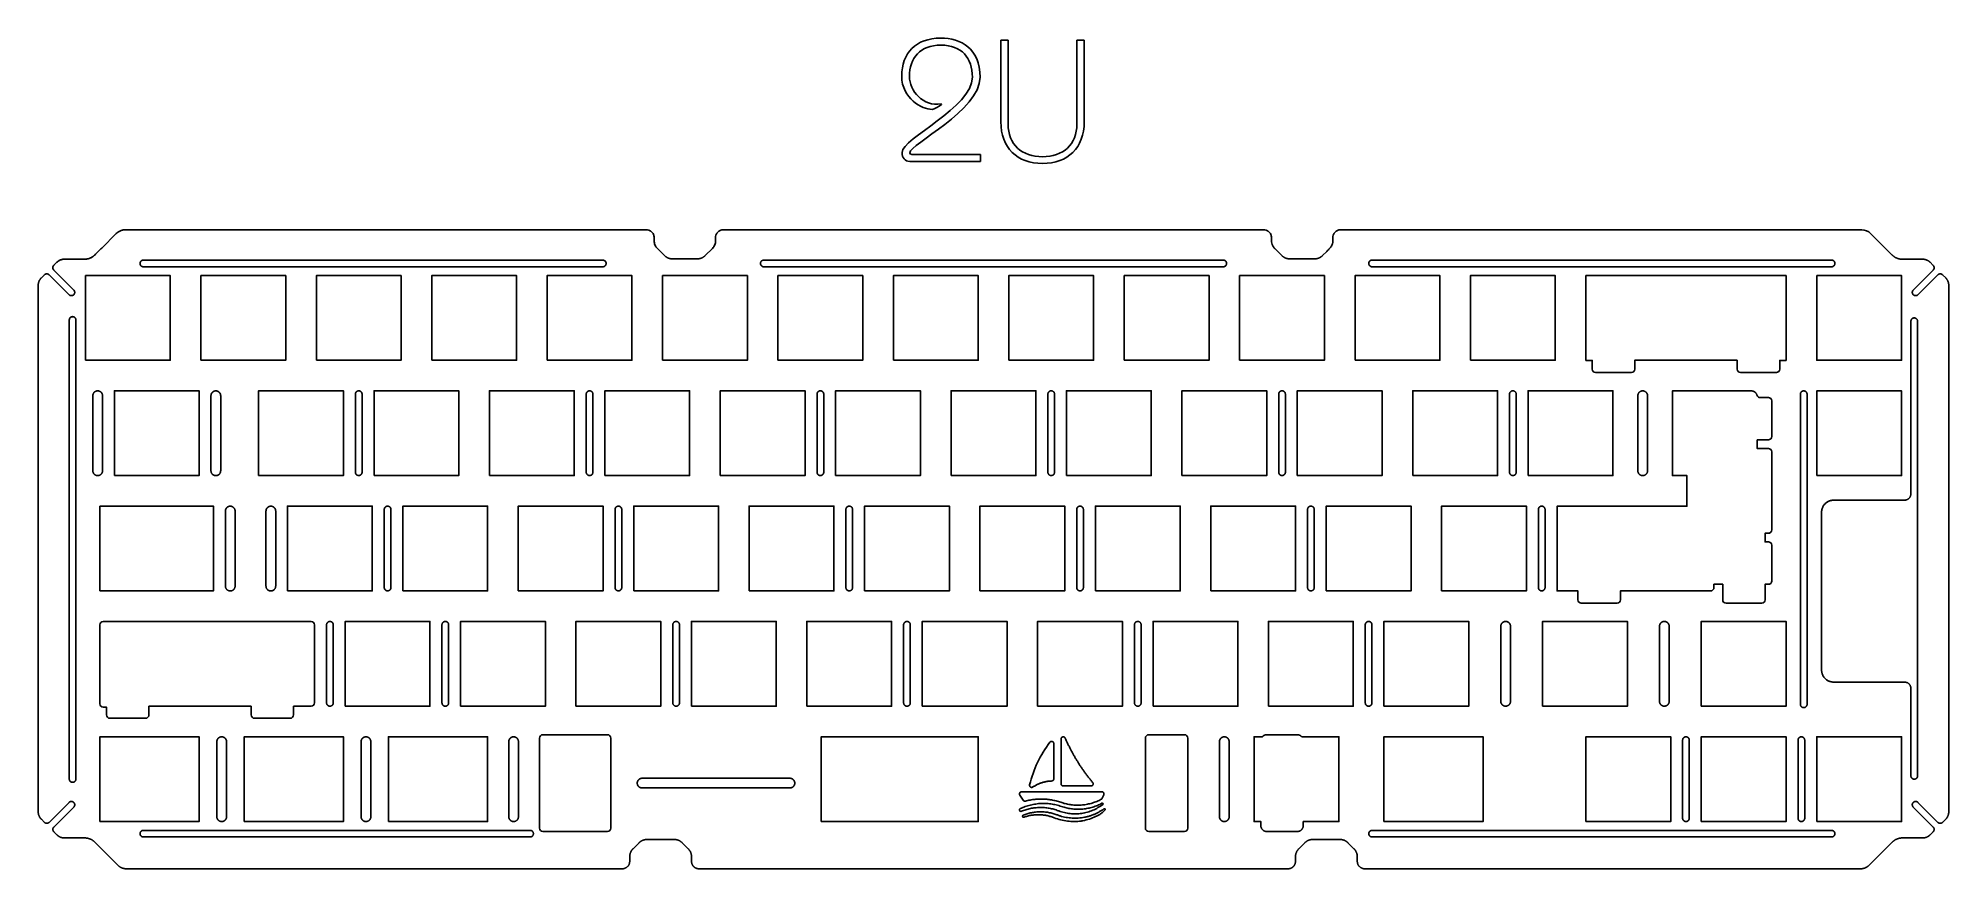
# Model space of a CAD drawing. Header units: millimetres. Extents: x 39 to 354, y -277 to -140.
import ezdxf

# ---------------------------------------------------------------- set-up
doc = ezdxf.new("R2010")
doc.units = ezdxf.units.MM
doc.header["$MEASUREMENT"] = 0
doc.layers.add('定位板', color=7, linetype='Continuous', true_color=0x7efae9)

msp = doc.modelspace()

# ---------------------------------------------------------------- linework, layer by layer
at = {"layer": '定位板'}
for p, q in [((198.71, -140.24), (197.51, -140.24)), ((197.51, -140.24), (197.51, -153.69)), ((198.71, -154.07), (198.71, -140.24)), ((182.48, -160.24), (194.13, -160.24)), ((194.13, -159.09), (182.82, -159.09)), ((194.13, -160.24), (194.13, -159.09)), ((51.5, -172.16, -243.22), (49.1, -174.56, -243.22)), ((139.01, -171.55, -243.22), (52.97, -171.55, -243.22)), ((140.29, -173.34, -243.22), (140.29, -172.83, -243.22)), ((150.43, -172.83, -243.22), (150.43, -173.34, -243.22)), ((240.9, -171.55, -243.22), (151.71, -171.55, -243.22)), ((242.18, -173.34, -243.22), (242.18, -172.83, -243.22)), ((252.32, -172.83, -243.22), (252.32, -173.34, -243.22)), ((339.63, -171.55, -243.22), (253.6, -171.55, -243.22)), ((344.64, -175.72, -243.22), (341.08, -172.15, -243.22)), ((46.3, -176.4, -243.22), (42.95, -176.4, -243.22)), ((55.98, -176.56, -243.22), (131.81, -176.56, -243.22)), ((142.02, -175.82, -243.22), (140.82, -174.62, -243.22)), ((147.41, -176.35, -243.22), (143.31, -176.35, -243.22)), ((149.9, -174.62, -243.22), (148.7, -175.82, -243.22)), ((158.39, -176.56, -243.22), (234.22, -176.56, -243.22)), ((243.91, -175.82, -243.22), (242.97, -174.88, -243.22)), ((249.3, -176.35, -243.22), (245.19, -176.35, -243.22)), ((251.3, -175.11, -243.22), (250.59, -175.82, -243.22)), ((258.8, -176.56, -243.22), (334.63, -176.56, -243.22)), ((349.66, -176.41, -243.22), (346.31, -176.41, -243.22)), ((39.64, -178.99, -243.22), (39.14, -179.49, -243.22)), ((43.71, -182.27, -243.22), (40.42, -178.99, -243.22)), ((41.69, -176.92, -243.22), (41.19, -177.42, -243.22)), ((41.19, -178.2, -243.22), (44.49, -181.5, -243.22)), ((131.81, -177.66, -243.22), (55.98, -177.66, -243.22)), ((234.22, -177.66, -243.22), (158.39, -177.66, -243.22)), ((334.63, -177.66, -243.22), (258.8, -177.66, -243.22)), ((348.12, -181.5, -243.22), (351.41, -178.21, -243.22)), ((352.18, -178.99, -243.22), (348.9, -182.27, -243.22)), ((351.41, -177.43, -243.22), (350.9, -176.92, -243.22)), ((353.47, -179.49, -243.22), (352.96, -178.99, -243.22)), ((38.62, -180.73, -243.22), (38.62, -267.69, -243.22)), ((353.98, -267.69, -243.22), (353.98, -180.73, -243.22)), ((43.75, -262.28, -243.22), (43.75, -186.45, -243.22)), ((44.85, -186.45, -243.22), (44.85, -262.28, -243.22)), ((347.73, -215.16, -243.22), (347.73, -186.66, -243.22)), ((348.83, -186.66, -243.22), (348.83, -261.76, -243.22)), ((301.61, -195.11, -243.22), (295.69, -195.11, -243.22)), ((325.52, -195.11, -243.22), (319.59, -195.11, -243.22)), ((47.64, -211.36, -243.22), (47.64, -198.96, -243.22)), ((49.24, -198.96, -243.22), (49.24, -211.36, -243.22)), ((67.14, -211.36, -243.22), (67.14, -198.96, -243.22)), ((68.74, -198.96, -243.22), (68.74, -211.36, -243.22)), ((90.98, -211.6, -243.22), (90.98, -198.7, -243.22)), ((92.08, -198.7, -243.22), (92.08, -211.6, -243.22)), ((129.08, -211.6, -243.22), (129.08, -198.7, -243.22)), ((130.18, -198.7, -243.22), (130.18, -211.6, -243.22)), ((167.18, -211.6, -243.22), (167.18, -198.7, -243.22)), ((168.28, -198.7, -243.22), (168.28, -211.6, -243.22)), ((205.28, -211.6, -243.22), (205.28, -198.7, -243.22)), ((206.38, -198.7, -243.22), (206.38, -211.6, -243.22)), ((243.38, -211.6, -243.22), (243.38, -198.7, -243.22)), ((244.48, -198.7, -243.22), (244.48, -211.6, -243.22)), ((281.48, -211.6, -243.22), (281.48, -198.7, -243.22)), ((282.58, -198.7, -243.22), (282.58, -211.6, -243.22)), ((302.66, -211.36, -243.22), (302.66, -198.96, -243.22)), ((304.26, -198.96, -243.22), (304.26, -211.36, -243.22)), ((322.84, -199.25, -243.22), (324.2, -199.25, -243.22)), ((324.75, -199.8, -243.22), (324.75, -205.7, -243.22)), ((329.49, -249.94, -243.22), (329.49, -198.71, -243.22)), ((330.59, -198.71, -243.22), (330.59, -249.94, -243.22)), ((324.75, -208.24, -243.22), (324.75, -221.14, -243.22)), ((334.99, -216.21, -243.22), (346.68, -216.21, -243.22)), ((69.52, -230.41, -243.22), (69.52, -218.01, -243.22)), ((71.12, -218.01, -243.22), (71.12, -230.41, -243.22)), ((76.22, -230.41, -243.22), (76.22, -218.01, -243.22)), ((77.82, -218.01, -243.22), (77.82, -230.41, -243.22)), ((95.74, -230.65, -243.22), (95.74, -217.75, -243.22)), ((96.84, -217.75, -243.22), (96.84, -230.65, -243.22)), ((133.84, -230.65, -243.22), (133.84, -217.75, -243.22)), ((134.94, -217.75, -243.22), (134.94, -230.65, -243.22)), ((171.94, -230.65, -243.22), (171.94, -217.75, -243.22)), ((173.04, -217.75, -243.22), (173.04, -230.65, -243.22)), ((210.04, -230.65, -243.22), (210.04, -217.75, -243.22)), ((211.14, -217.75, -243.22), (211.14, -230.65, -243.22)), ((248.14, -230.65, -243.22), (248.14, -217.75, -243.22)), ((249.24, -217.75, -243.22), (249.24, -230.65, -243.22)), ((286.24, -230.65, -243.22), (286.24, -217.75, -243.22)), ((287.34, -217.75, -243.22), (287.34, -230.65, -243.22)), ((324.75, -223.67, -243.22), (324.75, -229.57, -243.22)), ((299.23, -233.21, -243.22), (293.33, -233.21, -243.22)), ((323.11, -233.21, -243.22), (317.21, -233.21, -243.22)), ((49.36, -236.25, -243.22), (83.69, -236.25, -243.22)), ((48.81, -249.86, -243.22), (48.81, -236.8, -243.22)), ((84.24, -236.8, -243.22), (84.24, -249.7, -243.22)), ((86.22, -249.7, -243.22), (86.22, -236.8, -243.22)), ((87.32, -236.8, -243.22), (87.32, -249.7, -243.22)), ((105.27, -249.7, -243.22), (105.27, -236.8, -243.22)), ((106.37, -236.8, -243.22), (106.37, -249.7, -243.22)), ((143.37, -249.7, -243.22), (143.37, -236.8, -243.22)), ((144.47, -236.8, -243.22), (144.47, -249.7, -243.22)), ((181.47, -249.7, -243.22), (181.47, -236.8, -243.22)), ((182.57, -236.8, -243.22), (182.57, -249.7, -243.22)), ((219.57, -249.7, -243.22), (219.57, -236.8, -243.22)), ((220.67, -236.8, -243.22), (220.67, -249.7, -243.22)), ((257.67, -249.7, -243.22), (257.67, -236.8, -243.22)), ((258.77, -236.8, -243.22), (258.77, -249.7, -243.22)), ((280.04, -249.45, -243.22), (280.04, -237.05, -243.22)), ((281.64, -237.05, -243.22), (281.64, -249.45, -243.22)), ((306.23, -249.45, -243.22), (306.23, -237.05, -243.22)), ((307.83, -237.05, -243.22), (307.83, -249.45, -243.22)), ((346.68, -246.27, -243.22), (334.99, -246.27, -243.22)), ((347.73, -261.76, -243.22), (347.73, -247.32, -243.22)), ((56.35, -252.25, -243.22), (50.43, -252.25, -243.22)), ((80.22, -252.25, -243.22), (74.32, -252.25, -243.22)), ((121.92, -254.96, -243.22), (132.58, -254.96, -243.22)), ((221.92, -254.96, -243.22), (227.82, -254.96, -243.22)), ((68.11, -268.51, -243.22), (68.11, -256.11, -243.22)), ((69.71, -256.11, -243.22), (69.71, -268.51, -243.22)), ((91.92, -268.51, -243.22), (91.92, -256.11, -243.22)), ((93.52, -256.11, -243.22), (93.52, -268.51, -243.22)), ((116.29, -268.51, -243.22), (116.29, -256.11, -243.22)), ((117.89, -256.11, -243.22), (117.89, -268.51, -243.22)), ((121.37, -270.41, -243.22), (121.37, -255.51, -243.22)), ((133.13, -255.51, -243.22), (133.13, -270.41, -243.22)), ((207.46, -255.67, -243.22), (207.46, -263.08, -243.22)), ((221.37, -270.41, -243.22), (221.37, -255.51, -243.22)), ((228.37, -255.51, -243.22), (228.37, -270.41, -243.22)), ((233.6, -268.51, -243.22), (233.6, -256.11, -243.22)), ((235.2, -256.11, -243.22), (235.2, -268.51, -243.22)), ((310.05, -268.76, -243.22), (310.05, -255.86, -243.22)), ((311.15, -255.86, -243.22), (311.15, -268.76, -243.22)), ((329.1, -268.76, -243.22), (329.1, -255.86, -243.22)), ((330.2, -255.86, -243.22), (330.2, -268.76, -243.22)), ((138.3, -262.16, -243.22), (162.7, -262.16, -243.22)), ((162.7, -263.76, -243.22), (138.3, -263.76, -243.22)), ((214.17, -264.39, -243.22), (200.95, -264.39, -243.22)), ((207.81, -263.43, -243.22), (212.4, -263.43, -243.22)), ((40.42, -269.44, -243.22), (43.71, -266.15, -243.22)), ((44.49, -266.93, -243.22), (41.2, -270.22, -243.22)), ((351.41, -270.22, -243.22), (348.12, -266.93, -243.22)), ((348.9, -266.15, -243.22), (352.18, -269.44, -243.22)), ((39.14, -268.93, -243.22), (39.64, -269.44, -243.22)), ((41.2, -270.99, -243.22), (41.71, -271.5, -243.22)), ((119.81, -270.76, -243.22), (55.98, -270.76, -243.22)), ((132.58, -270.96, -243.22), (121.92, -270.96, -243.22)), ((227.82, -270.96, -243.22), (221.92, -270.96, -243.22)), ((246.43, -270.96, -243.22), (241.43, -270.96, -243.22)), ((334.63, -270.76, -243.22), (258.8, -270.76, -243.22)), ((350.9, -271.5, -243.22), (351.41, -270.99, -243.22)), ((352.96, -269.44, -243.22), (353.47, -268.93, -243.22)), ((42.95, -272.02, -243.22), (46.3, -272.02, -243.22)), ((47.96, -272.71, -243.22), (51.77, -276.52, -243.22)), ((55.98, -271.86, -243.22), (119.81, -271.86, -243.22)), ((136.8, -273.81, -243.22), (137.8, -272.81, -243.22)), ((139.11, -272.27, -243.22), (143.61, -272.27, -243.22)), ((144.92, -272.81, -243.22), (145.92, -273.81, -243.22)), ((246.69, -273.81, -243.22), (247.68, -272.81, -243.22)), ((248.99, -272.27, -243.22), (253.5, -272.27, -243.22)), ((254.81, -272.81, -243.22), (255.8, -273.81, -243.22)), ((258.8, -271.86, -243.22), (334.63, -271.86, -243.22)), ((340.83, -276.52, -243.22), (344.65, -272.71, -243.22)), ((346.31, -272.02, -243.22), (349.66, -272.02, -243.22)), ((53.22, -277.12, -243.22), (135.01, -277.12, -243.22)), ((136.26, -275.87, -243.22), (136.26, -275.11, -243.22)), ((146.46, -275.11, -243.22), (146.46, -275.87, -243.22)), ((147.71, -277.12, -243.22), (244.9, -277.12, -243.22)), ((246.15, -275.87, -243.22), (246.15, -275.11, -243.22)), ((256.35, -275.11, -243.22), (256.35, -275.87, -243.22)), ((257.6, -277.12, -243.22), (339.38, -277.12, -243.22))]:
    msp.add_line(p, q, dxfattribs=at)
for points in [[(46.43, -193.11), (60.43, -193.11), (60.43, -179.11), (46.43, -179.11)], [(65.48, -193.11), (79.48, -193.11), (79.48, -179.11), (65.48, -179.11)], [(84.53, -193.11), (98.53, -193.11), (98.53, -179.11), (84.53, -179.11)], [(103.58, -193.11), (117.58, -193.11), (117.58, -179.11), (103.58, -179.11)], [(122.63, -193.11), (136.63, -193.11), (136.63, -179.11), (122.63, -179.11)], [(141.68, -193.11), (155.68, -193.11), (155.68, -179.11), (141.68, -179.11)], [(160.73, -193.11), (174.73, -193.11), (174.73, -179.11), (160.73, -179.11)], [(179.78, -193.11), (193.78, -193.11), (193.78, -179.11), (179.78, -179.11)], [(198.83, -193.11), (212.83, -193.11), (212.83, -179.11), (198.83, -179.11)], [(217.88, -193.11), (231.88, -193.11), (231.88, -179.11), (217.88, -179.11)], [(236.93, -193.11), (250.93, -193.11), (250.93, -179.11), (236.93, -179.11)], [(255.98, -193.11), (269.98, -193.11), (269.98, -179.11), (255.98, -179.11)], [(275.03, -193.11), (289.03, -193.11), (289.03, -179.11), (275.03, -179.11)], [(332.18, -179.11), (346.18, -179.11), (346.18, -193.11), (332.18, -193.11)], [(51.19, -212.15), (65.19, -212.15), (65.19, -198.15), (51.19, -198.15)], [(75, -212.15), (89, -212.15), (89, -198.15), (75, -198.15)], [(94.05, -212.15), (108.05, -212.15), (108.05, -198.15), (94.05, -198.15)], [(113.1, -212.15), (127.1, -212.15), (127.1, -198.15), (113.1, -198.15)], [(132.15, -212.15), (146.15, -212.15), (146.15, -198.15), (132.15, -198.15)], [(151.2, -212.15), (165.2, -212.15), (165.2, -198.15), (151.2, -198.15)], [(170.25, -212.15), (184.25, -212.15), (184.25, -198.15), (170.25, -198.15)], [(189.3, -212.15), (203.3, -212.15), (203.3, -198.15), (189.3, -198.15)], [(208.35, -212.15), (222.35, -212.15), (222.35, -198.15), (208.35, -198.15)], [(227.4, -212.15), (241.4, -212.15), (241.4, -198.15), (227.4, -198.15)], [(246.45, -212.15), (260.45, -212.15), (260.45, -198.15), (246.45, -198.15)], [(265.5, -212.15), (279.5, -212.15), (279.5, -198.15), (265.5, -198.15)], [(284.55, -212.15), (298.55, -212.15), (298.55, -198.15), (284.55, -198.15)], [(332.18, -212.16), (346.18, -212.16), (346.18, -198.16), (332.18, -198.16)], [(48.8, -231.17), (67.57, -231.17), (67.57, -217.22), (48.8, -217.22)], [(79.77, -231.2), (93.77, -231.2), (93.77, -217.2), (79.77, -217.2)], [(98.82, -231.2), (112.81, -231.2), (112.81, -217.2), (98.82, -217.2)], [(117.87, -231.2), (131.87, -231.2), (131.87, -217.2), (117.87, -217.2)], [(136.92, -231.2), (150.92, -231.2), (150.92, -217.2), (136.92, -217.2)], [(155.97, -231.2), (169.97, -231.2), (169.97, -217.2), (155.97, -217.2)], [(175.02, -231.2), (189.02, -231.2), (189.02, -217.2), (175.02, -217.2)], [(194.07, -231.2), (208.07, -231.2), (208.07, -217.2), (194.07, -217.2)], [(213.12, -231.2), (227.12, -231.2), (227.12, -217.2), (213.12, -217.2)], [(232.17, -231.2), (246.17, -231.2), (246.17, -217.2), (232.17, -217.2)], [(251.22, -231.2), (265.22, -231.2), (265.22, -217.2), (251.22, -217.2)], [(270.27, -231.2), (284.27, -231.2), (284.27, -217.2), (270.27, -217.2)], [(89.29, -250.25), (103.29, -250.25), (103.29, -236.25), (89.29, -236.25)], [(108.34, -250.25), (122.34, -250.25), (122.34, -236.25), (108.34, -236.25)], [(127.39, -250.25), (141.39, -250.25), (141.39, -236.25), (127.39, -236.25)], [(146.44, -250.25), (160.44, -250.25), (160.44, -236.25), (146.44, -236.25)], [(165.49, -250.25), (179.49, -250.25), (179.49, -236.25), (165.49, -236.25)], [(184.54, -250.25), (198.54, -250.25), (198.54, -236.25), (184.54, -236.25)], [(203.59, -250.25), (217.59, -250.25), (217.59, -236.25), (203.59, -236.25)], [(222.64, -250.25), (236.64, -250.25), (236.64, -236.25), (222.64, -236.25)], [(241.69, -250.25), (255.69, -250.25), (255.69, -236.25), (241.69, -236.25)], [(260.74, -250.25), (274.74, -250.25), (274.74, -236.25), (260.74, -236.25)], [(286.94, -250.25), (300.94, -250.25), (300.94, -236.25), (286.94, -236.25)], [(313.13, -250.25), (327.13, -250.25), (327.13, -236.25), (313.13, -236.25)], [(48.81, -269.31), (65.19, -269.31), (65.19, -255.31), (48.81, -255.31)], [(72.62, -269.31), (89, -269.31), (89, -255.31), (72.62, -255.31)], [(96.43, -269.31), (112.81, -269.31), (112.81, -255.31), (96.43, -255.31)], [(167.87, -269.31), (193.78, -269.31), (193.78, -255.31), (167.87, -255.31)], [(260.74, -269.31), (277.12, -269.31), (277.12, -255.31), (260.74, -255.31)], [(294.08, -269.31), (308.08, -269.31), (308.08, -255.31), (294.08, -255.31)], [(313.13, -269.31), (327.13, -269.31), (327.13, -255.31), (313.13, -255.31)], [(332.18, -269.31), (346.18, -269.31), (346.18, -255.31), (332.18, -255.31)]]:
    msp.add_lwpolyline(points, close=True, dxfattribs=at)
for points in [[(295.14, -194.56), (295.14, -193.12), (294.08, -193.12), (294.08, -179.11), (327.13, -179.11), (327.13, -193.12), (326.07, -193.12), (326.07, -194.56)], [(319.04, -194.56), (319.04, -193.11), (302.16, -193.11), (302.16, -194.56)], [(292.78, -232.66), (292.78, -231.21), (289.32, -231.21), (289.32, -217.21), (310.75, -217.21), (310.75, -212.16), (308.37, -212.16), (308.37, -198.16), (321.37, -198.16)], [(324.2, -206.25), (322.37, -206.25), (322.37, -207.69), (324.2, -207.69)], [(332.99, -244.27), (332.99, -218.21)], [(324.2, -221.69), (323.66, -221.69), (323.66, -223.12), (324.2, -223.12)], [(316.66, -232.66), (316.66, -230.12), (315.22, -230.12), (315.22, -230.66)], [(324.2, -230.12), (323.66, -230.12), (323.66, -232.66)], [(314.67, -231.21), (299.78, -231.21), (299.78, -232.66)], [(49.88, -251.7), (49.88, -250.41), (49.36, -250.41)], [(73.77, -251.7), (73.77, -250.25), (72.77, -250.25), (57.9, -250.25), (56.9, -250.25), (56.9, -251.7)], [(83.69, -250.25), (80.77, -250.25), (80.77, -251.7)], [(240.43, -269.96), (240.43, -269.31), (239.31, -269.31), (239.31, -255.31), (240.67, -255.31)], [(241.43, -254.96), (246.43, -254.96)], [(247.19, -255.31), (253.31, -255.31), (253.31, -269.31), (247.43, -269.31), (247.43, -269.96)], [(206.25, -262.25), (206.25, -256.42), (206.25, -256.41), (206.25, -256.41), (206.24, -256.4), (206.24, -256.39), (206.24, -256.39), (206.24, -256.38), (206.24, -256.38), (206.24, -256.37), (206.24, -256.36), (206.24, -256.35), (206.24, -256.35), (206.24, -256.34), (206.23, -256.33), (206.23, -256.33), (206.23, -256.32), (206.23, -256.31), (206.23, -256.31), (206.22, -256.3), (206.22, -256.3), (206.22, -256.29), (206.22, -256.28), (206.21, -256.28), (206.21, -256.27), (206.21, -256.26), (206.2, -256.26), (206.2, -256.25), (206.2, -256.24), (206.19, -256.24), (206.19, -256.23), (206.19, -256.23), (206.18, -256.22), (206.18, -256.21), (206.17, -256.21), (206.17, -256.2), (206.17, -256.2), (206.16, -256.19), (206.16, -256.19), (206.15, -256.18), (206.15, -256.18), (206.14, -256.17), (206.14, -256.17), (206.13, -256.16), (206.13, -256.16), (206.12, -256.15), (206.12, -256.15), (206.11, -256.14), (206.1, -256.14), (206.1, -256.13), (206.09, -256.13), (206.09, -256.13), (206.08, -256.12), (206.08, -256.12), (206.07, -256.12), (206.06, -256.11), (206.06, -256.11), (206.05, -256.11), (206.05, -256.1), (206.04, -256.1), (206.03, -256.1), (206.03, -256.09), (206.02, -256.09), (206.02, -256.09), (206.01, -256.09), (206, -256.08), (206, -256.08), (205.99, -256.08), (205.99, -256.08), (205.98, -256.08), (205.97, -256.08), (205.97, -256.07), (205.96, -256.07), (205.95, -256.07), (205.95, -256.07), (205.94, -256.07), (205.93, -256.07), (205.93, -256.07), (205.92, -256.07), (205.91, -256.07), (205.9, -256.07), (205.9, -256.07), (205.89, -256.07), (205.88, -256.07), (205.88, -256.07), (205.87, -256.07), (205.86, -256.07), (205.86, -256.07), (205.85, -256.07), (205.84, -256.07), (205.83, -256.07), (205.83, -256.07), (205.82, -256.07), (205.81, -256.07), (205.81, -256.08), (205.8, -256.08), (205.79, -256.08), (205.79, -256.08), (205.78, -256.08), (205.77, -256.09), (205.77, -256.09), (205.76, -256.09), (205.75, -256.09), (205.75, -256.1), (205.74, -256.1), (205.73, -256.1), (205.73, -256.11), (205.72, -256.11), (205.71, -256.11), (205.71, -256.12), (205.7, -256.12), (205.7, -256.12), (205.69, -256.13), (205.69, -256.13), (205.68, -256.14), (205.67, -256.14), (205.67, -256.14), (205.66, -256.15), (205.66, -256.15), (205.65, -256.16), (205.65, -256.16), (205.64, -256.17), (205.64, -256.17), (205.63, -256.18), (205.63, -256.18), (205.62, -256.19), (205.62, -256.19), (205.62, -256.2), (205.61, -256.2), (205.61, -256.21), (205.32, -256.6), (205.04, -257), (204.77, -257.4), (204.51, -257.82), (204.26, -258.24), (204.02, -258.67), (203.79, -259.1), (203.58, -259.54), (203.37, -259.99), (203.18, -260.44), (203, -260.9), (202.83, -261.36), (202.67, -261.82), (202.52, -262.29), (202.39, -262.75), (202.27, -263.23), (202.26, -263.23), (202.26, -263.24), (202.26, -263.24), (202.26, -263.25), (202.26, -263.26), (202.26, -263.26), (202.26, -263.27), (202.26, -263.28), (202.26, -263.28), (202.26, -263.29), (202.26, -263.3), (202.26, -263.3), (202.26, -263.31), (202.26, -263.32), (202.26, -263.32), (202.26, -263.33), (202.26, -263.34), (202.26, -263.34), (202.26, -263.35), (202.26, -263.36), (202.26, -263.36), (202.26, -263.37), (202.26, -263.38), (202.26, -263.38), (202.27, -263.39), (202.27, -263.4), (202.27, -263.4), (202.27, -263.41), (202.27, -263.42), (202.27, -263.42), (202.28, -263.43), (202.28, -263.43), (202.28, -263.44), (202.28, -263.45), (202.29, -263.45), (202.29, -263.46), (202.29, -263.47), (202.3, -263.47), (202.3, -263.48), (202.3, -263.48), (202.31, -263.49), (202.31, -263.5), (202.31, -263.5), (202.32, -263.51), (202.32, -263.51), (202.32, -263.52), (202.33, -263.52), (202.33, -263.53), (202.34, -263.53), (202.34, -263.54), (202.35, -263.54), (202.35, -263.55), (202.35, -263.55), (202.36, -263.56), (202.36, -263.56), (202.37, -263.57), (202.37, -263.57), (202.38, -263.58), (202.38, -263.58), (202.39, -263.59), (202.39, -263.59), (202.4, -263.59), (202.4, -263.6), (202.41, -263.6), (202.41, -263.6), (202.42, -263.61), (202.42, -263.61), (202.43, -263.61), (202.44, -263.62), (202.44, -263.62), (202.45, -263.62), (202.45, -263.63), (202.46, -263.63), (202.46, -263.63), (202.47, -263.64), (202.48, -263.64), (202.48, -263.64), (202.49, -263.64), (202.5, -263.64), (202.5, -263.65), (202.51, -263.65), (202.51, -263.65), (202.52, -263.65), (202.53, -263.65), (202.53, -263.66), (202.54, -263.66), (202.55, -263.66), (202.55, -263.66), (202.56, -263.66), (202.57, -263.66), (202.57, -263.66), (202.58, -263.66), (202.59, -263.66), (202.6, -263.66), (202.6, -263.66), (202.61, -263.66), (202.62, -263.66), (202.62, -263.66), (202.63, -263.66), (202.64, -263.66), (202.64, -263.66), (202.65, -263.66), (202.66, -263.66), (202.66, -263.66), (202.67, -263.66), (202.68, -263.66), (202.68, -263.66), (202.69, -263.66), (202.7, -263.65), (202.7, -263.65), (202.71, -263.65), (202.72, -263.65), (202.72, -263.65), (202.73, -263.64), (202.74, -263.64), (202.74, -263.64), (202.75, -263.64), (202.75, -263.63), (202.76, -263.63), (202.77, -263.63), (202.77, -263.63), (202.78, -263.62), (202.78, -263.62), (202.79, -263.62), (202.79, -263.61), (202.8, -263.61), (202.8, -263.61), (202.81, -263.6)], [(207.76, -266.24), (207.95, -266.3), (208.14, -266.35), (208.34, -266.4), (208.54, -266.44), (208.73, -266.48), (208.94, -266.51), (209.14, -266.54), (209.34, -266.56), (209.54, -266.58), (209.75, -266.59), (209.95, -266.6), (210.16, -266.61), (210.37, -266.6), (210.57, -266.6), (210.78, -266.58), (210.99, -266.57), (211.19, -266.54), (211.4, -266.52), (211.6, -266.48), (211.8, -266.45), (212.01, -266.4), (212.21, -266.36), (212.41, -266.3), (212.6, -266.25), (212.8, -266.18), (212.99, -266.12), (213.18, -266.05), (213.37, -265.97), (213.56, -265.89), (213.74, -265.81), (213.92, -265.72), (214.1, -265.63), (214.1, -265.62), (214.11, -265.62), (214.12, -265.62), (214.12, -265.61), (214.13, -265.61), (214.13, -265.6), (214.14, -265.6), (214.15, -265.6), (214.15, -265.59), (214.16, -265.59), (214.16, -265.58), (214.17, -265.58), (214.17, -265.57), (214.18, -265.57), (214.19, -265.56), (214.19, -265.55), (214.2, -265.55), (214.2, -265.54), (214.21, -265.54), (214.21, -265.53), (214.21, -265.53), (214.22, -265.52), (214.22, -265.51), (214.23, -265.51), (214.23, -265.5), (214.24, -265.49), (214.24, -265.49), (214.24, -265.48), (214.25, -265.47), (214.25, -265.47), (214.25, -265.46), (214.26, -265.45), (214.5, -264.89)], [(207.76, -266.9), (207.72, -266.89), (207.51, -266.81), (207.3, -266.74), (207.09, -266.68), (206.88, -266.62), (206.66, -266.56), (206.44, -266.51), (206.22, -266.47), (206, -266.43), (205.78, -266.4), (205.55, -266.37), (205.33, -266.35), (205.1, -266.33), (204.87, -266.32), (204.65, -266.32), (204.42, -266.32), (204.19, -266.32), (203.97, -266.33), (203.74, -266.35), (203.51, -266.38), (203.29, -266.41), (203.06, -266.44), (202.84, -266.48), (202.62, -266.53), (202.4, -266.58), (202.18, -266.64), (201.97, -266.7), (201.75, -266.77), (201.54, -266.84), (201.33, -266.92), (201.13, -267), (200.93, -267.09), (200.73, -267.18), (200.72, -267.18), (200.72, -267.18), (200.71, -267.18), (200.71, -267.19), (200.7, -267.19), (200.7, -267.19), (200.7, -267.2), (200.69, -267.2), (200.69, -267.2), (200.68, -267.2), (200.68, -267.21), (200.67, -267.21), (200.67, -267.22), (200.66, -267.22), (200.66, -267.22), (200.66, -267.23), (200.65, -267.23), (200.65, -267.24), (200.64, -267.24), (200.64, -267.25), (200.64, -267.25), (200.63, -267.26), (200.63, -267.26), (200.63, -267.27), (200.62, -267.27), (200.62, -267.28), (200.62, -267.28), (200.62, -267.29), (200.61, -267.29), (200.61, -267.3), (200.61, -267.3), (200.61, -267.31), (200.6, -267.31), (200.6, -267.32), (200.6, -267.33), (200.6, -267.33), (200.6, -267.34), (200.6, -267.34), (200.6, -267.35), (200.59, -267.36), (200.59, -267.36), (200.59, -267.37), (200.59, -267.37), (200.59, -267.38), (200.59, -267.38), (200.59, -267.39), (200.59, -267.4), (200.59, -267.4), (200.59, -267.41), (200.59, -267.41), (200.59, -267.42), (200.59, -267.42), (200.59, -267.43), (200.6, -267.44), (200.6, -267.44), (200.6, -267.45), (200.6, -267.45), (200.6, -267.46), (200.6, -267.46), (200.6, -267.47), (200.61, -267.47), (200.61, -267.48), (200.61, -267.48), (200.61, -267.49), (200.61, -267.49), (200.62, -267.5), (200.62, -267.5), (200.62, -267.51), (200.62, -267.51), (200.63, -267.52), (200.63, -267.52), (200.63, -267.53), (200.64, -267.53), (200.64, -267.53), (200.64, -267.54), (200.65, -267.54), (200.65, -267.55), (200.65, -267.55), (200.66, -267.56), (200.66, -267.56), (200.67, -267.56), (200.67, -267.57), (200.67, -267.57), (200.68, -267.58), (200.68, -267.58), (200.69, -267.58), (200.69, -267.59), (200.7, -267.59), (200.7, -267.59), (200.71, -267.6), (200.71, -267.6), (200.72, -267.6), (200.72, -267.6), (200.73, -267.61), (200.73, -267.61), (200.74, -267.61), (200.75, -267.61), (200.75, -267.62), (200.76, -267.62), (200.76, -267.62), (200.77, -267.62), (200.77, -267.62), (200.78, -267.62), (200.79, -267.63), (200.79, -267.63), (200.8, -267.63), (200.8, -267.63), (200.81, -267.63), (200.82, -267.63), (200.82, -267.63), (200.83, -267.63), (200.83, -267.63), (200.84, -267.63), (200.85, -267.63), (200.85, -267.63), (200.86, -267.63), (200.86, -267.63), (200.87, -267.63), (200.87, -267.63), (200.88, -267.62), (200.88, -267.62), (200.89, -267.62), (200.89, -267.62), (200.9, -267.62), (200.9, -267.62), (200.91, -267.62), (200.91, -267.61), (200.92, -267.61)], [(200.65, -264.94), (201.19, -265.77)], [(206.85, -268.22), (206.74, -268.18), (206.58, -268.12), (206.41, -268.07), (206.25, -268.02), (206.08, -267.97), (205.91, -267.92), (205.74, -267.88), (205.56, -267.85), (205.39, -267.81), (205.21, -267.78), (205.04, -267.76), (204.86, -267.74), (204.68, -267.72), (204.51, -267.71), (204.33, -267.7), (204.15, -267.7), (203.97, -267.7), (203.79, -267.7), (203.61, -267.71), (203.43, -267.73), (203.26, -267.74), (203.08, -267.76), (202.9, -267.79), (202.73, -267.82), (202.55, -267.85), (202.38, -267.89), (202.21, -267.93), (202.04, -267.98), (201.87, -268.03), (201.7, -268.08), (201.54, -268.14), (201.37, -268.2), (201.21, -268.26), (201.21, -268.26), (201.2, -268.26), (201.2, -268.26), (201.2, -268.27), (201.19, -268.27), (201.19, -268.27), (201.19, -268.27), (201.18, -268.27), (201.18, -268.28), (201.18, -268.28), (201.17, -268.28), (201.17, -268.28), (201.17, -268.29), (201.16, -268.29), (201.16, -268.29), (201.16, -268.3), (201.15, -268.3), (201.15, -268.3), (201.15, -268.3), (201.14, -268.31), (201.14, -268.31), (201.14, -268.31), (201.13, -268.32), (201.13, -268.32), (201.13, -268.33), (201.13, -268.33), (201.12, -268.33), (201.12, -268.34), (201.12, -268.34), (201.12, -268.35), (201.12, -268.35), (201.11, -268.35), (201.11, -268.36), (201.11, -268.36), (201.11, -268.37), (201.11, -268.37), (201.11, -268.38), (201.11, -268.38), (201.1, -268.38), (201.1, -268.39), (201.1, -268.39), (201.1, -268.4), (201.1, -268.4), (201.1, -268.41), (201.1, -268.41), (201.1, -268.42), (201.1, -268.42), (201.1, -268.42), (201.1, -268.43), (201.1, -268.43), (201.1, -268.44), (201.1, -268.44), (201.1, -268.45), (201.1, -268.45), (201.1, -268.45), (201.1, -268.46), (201.1, -268.46), (201.1, -268.47), (201.11, -268.47), (201.11, -268.47), (201.11, -268.48), (201.11, -268.48), (201.11, -268.49), (201.11, -268.49), (201.11, -268.49), (201.11, -268.5), (201.12, -268.5), (201.12, -268.5), (201.12, -268.51), (201.12, -268.51), (201.12, -268.52), (201.13, -268.52), (201.13, -268.52), (201.13, -268.53), (201.13, -268.53), (201.14, -268.53), (201.14, -268.54), (201.14, -268.54), (201.14, -268.54), (201.15, -268.55), (201.15, -268.55), (201.15, -268.55), (201.16, -268.56), (201.16, -268.56), (201.16, -268.56), (201.17, -268.56), (201.17, -268.57), (201.17, -268.57), (201.18, -268.57), (201.18, -268.58), (201.18, -268.58), (201.19, -268.58), (201.19, -268.58), (201.2, -268.58), (201.2, -268.59), (201.2, -268.59), (201.21, -268.59), (201.21, -268.59), (201.22, -268.59), (201.22, -268.6), (201.23, -268.6), (201.23, -268.6), (201.23, -268.6), (201.24, -268.6), (201.24, -268.6), (201.25, -268.6), (201.25, -268.6), (201.26, -268.6), (201.26, -268.6), (201.27, -268.6), (201.27, -268.6), (201.27, -268.6), (201.28, -268.6), (201.28, -268.6), (201.29, -268.6), (201.29, -268.6), (201.3, -268.6), (201.3, -268.6), (201.3, -268.6), (201.31, -268.6), (201.31, -268.6), (201.32, -268.6), (201.32, -268.6), (201.33, -268.6), (201.33, -268.6), (201.33, -268.6), (201.34, -268.6), (201.34, -268.59)], [(206.2, -268.65), (206.33, -268.7), (206.6, -268.79), (206.86, -268.88), (207.13, -268.96), (207.4, -269.03), (207.67, -269.09), (207.95, -269.15), (208.22, -269.19), (208.5, -269.23), (208.78, -269.26), (209.07, -269.28), (209.35, -269.3), (209.64, -269.3), (209.92, -269.29), (210.21, -269.28), (210.49, -269.25), (210.63, -269.24), (210.77, -269.22), (210.91, -269.2), (211.05, -269.17), (211.32, -269.12), (211.6, -269.05), (211.87, -268.98), (212.14, -268.9), (212.4, -268.81), (212.67, -268.71), (212.93, -268.6), (213.16, -268.5), (213.28, -268.44), (213.39, -268.38), (213.51, -268.32), (213.62, -268.26), (213.73, -268.19), (213.85, -268.12), (213.96, -268.04), (214.07, -267.97), (214.18, -267.88), (214.28, -267.8), (214.39, -267.71), (214.5, -267.61), (214.6, -267.51), (214.7, -267.41), (214.71, -267.4), (214.71, -267.4), (214.71, -267.4), (214.71, -267.4), (214.71, -267.39), (214.71, -267.39), (214.72, -267.39), (214.72, -267.39), (214.72, -267.39), (214.72, -267.38), (214.72, -267.38), (214.72, -267.38), (214.72, -267.38), (214.73, -267.37), (214.73, -267.37), (214.73, -267.37), (214.73, -267.36), (214.73, -267.36), (214.73, -267.36), (214.73, -267.36), (214.73, -267.35), (214.73, -267.35), (214.74, -267.35), (214.74, -267.34), (214.74, -267.34), (214.74, -267.34), (214.74, -267.34), (214.74, -267.33), (214.74, -267.33), (214.74, -267.33), (214.74, -267.32), (214.74, -267.32), (214.74, -267.32), (214.74, -267.31), (214.74, -267.31), (214.74, -267.31), (214.74, -267.31), (214.74, -267.3), (214.74, -267.3), (214.74, -267.3), (214.74, -267.29), (214.74, -267.29), (214.73, -267.29), (214.73, -267.28), (214.73, -267.28), (214.73, -267.28), (214.73, -267.28), (214.73, -267.27), (214.73, -267.27), (214.73, -267.27), (214.73, -267.27), (214.73, -267.26), (214.72, -267.26), (214.72, -267.26), (214.72, -267.25), (214.72, -267.25), (214.72, -267.25), (214.72, -267.25), (214.72, -267.25), (214.71, -267.24), (214.71, -267.24), (214.71, -267.24), (214.71, -267.24), (214.71, -267.23), (214.71, -267.23), (214.7, -267.23), (214.7, -267.23), (214.7, -267.23), (214.7, -267.22), (214.7, -267.22), (214.69, -267.22), (214.69, -267.22), (214.69, -267.22), (214.69, -267.22), (214.68, -267.21), (214.68, -267.21), (214.68, -267.21), (214.68, -267.21), (214.67, -267.21), (214.67, -267.21), (214.67, -267.21), (214.67, -267.2), (214.66, -267.2), (214.66, -267.2), (214.66, -267.2), (214.66, -267.2), (214.65, -267.2), (214.65, -267.2), (214.65, -267.2), (214.64, -267.2), (214.64, -267.19), (214.64, -267.19), (214.64, -267.19), (214.63, -267.19), (214.63, -267.19), (214.63, -267.19), (214.62, -267.19), (214.62, -267.19), (214.62, -267.19), (214.61, -267.19), (214.61, -267.19), (214.61, -267.19), (214.61, -267.19), (214.6, -267.19), (214.6, -267.19), (214.6, -267.19), (214.59, -267.19), (214.59, -267.19), (214.59, -267.19), (214.58, -267.19), (214.58, -267.19), (214.58, -267.2), (214.58, -267.2), (214.57, -267.2), (214.57, -267.2), (214.57, -267.2), (214.56, -267.2), (214.56, -267.2), (214.56, -267.2), (214.56, -267.2), (214.55, -267.2), (214.55, -267.21), (214.55, -267.21), (214.55, -267.21), (214.54, -267.21), (214.54, -267.21), (214.54, -267.21), (214.54, -267.21)], [(206.99, -267.52), (207.07, -267.55), (207.3, -267.63), (207.53, -267.7), (207.77, -267.77), (208, -267.82), (208.24, -267.88), (208.48, -267.92), (208.71, -267.96), (208.95, -267.99), (209.19, -268.01), (209.43, -268.03), (209.67, -268.04), (209.91, -268.04), (210.15, -268.03), (210.39, -268.01), (210.63, -267.99), (210.87, -267.96), (211.1, -267.92), (211.34, -267.88), (211.57, -267.82), (211.8, -267.76), (212.03, -267.69), (212.25, -267.62), (212.47, -267.53), (212.69, -267.44), (212.91, -267.35), (213.12, -267.24), (213.34, -267.13), (213.54, -267.01), (213.75, -266.89), (213.95, -266.76), (214.14, -266.63), (214.33, -266.48), (214.34, -266.48), (214.34, -266.48), (214.34, -266.48), (214.34, -266.48), (214.34, -266.48), (214.34, -266.47), (214.35, -266.47), (214.35, -266.47), (214.35, -266.47), (214.35, -266.47), (214.35, -266.47), (214.35, -266.46), (214.36, -266.46), (214.36, -266.46), (214.36, -266.46), (214.36, -266.45), (214.36, -266.45), (214.36, -266.45), (214.36, -266.45), (214.37, -266.44), (214.37, -266.44), (214.37, -266.44), (214.37, -266.44), (214.37, -266.43), (214.37, -266.43), (214.37, -266.43), (214.37, -266.43), (214.37, -266.42), (214.37, -266.42), (214.38, -266.42), (214.38, -266.42), (214.38, -266.41), (214.38, -266.41), (214.38, -266.41), (214.38, -266.41), (214.38, -266.4), (214.38, -266.4), (214.38, -266.4), (214.38, -266.39), (214.38, -266.39), (214.38, -266.39), (214.38, -266.39), (214.38, -266.38), (214.38, -266.38), (214.38, -266.38), (214.38, -266.38), (214.38, -266.37), (214.38, -266.37), (214.38, -266.37), (214.37, -266.36), (214.37, -266.36), (214.37, -266.36), (214.37, -266.36), (214.37, -266.35), (214.37, -266.35), (214.37, -266.35), (214.37, -266.35), (214.37, -266.35), (214.37, -266.34), (214.37, -266.34), (214.36, -266.34), (214.36, -266.34), (214.36, -266.33), (214.36, -266.33), (214.36, -266.33), (214.36, -266.33), (214.36, -266.33), (214.35, -266.32), (214.35, -266.32), (214.35, -266.32), (214.35, -266.32), (214.35, -266.32), (214.35, -266.31), (214.34, -266.31), (214.34, -266.31), (214.34, -266.31), (214.34, -266.31), (214.34, -266.31), (214.33, -266.3), (214.33, -266.3), (214.33, -266.3), (214.33, -266.3), (214.33, -266.3), (214.32, -266.3), (214.32, -266.29), (214.32, -266.29), (214.32, -266.29), (214.31, -266.29), (214.31, -266.29), (214.31, -266.29), (214.31, -266.29), (214.3, -266.29), (214.3, -266.29), (214.3, -266.28), (214.3, -266.28), (214.29, -266.28), (214.29, -266.28), (214.29, -266.28), (214.29, -266.28), (214.28, -266.28), (214.28, -266.28), (214.28, -266.28), (214.27, -266.28), (214.27, -266.28), (214.27, -266.28), (214.27, -266.28), (214.26, -266.28), (214.26, -266.28), (214.26, -266.28), (214.26, -266.28), (214.25, -266.28), (214.25, -266.28), (214.25, -266.28), (214.24, -266.28), (214.24, -266.28), (214.24, -266.28), (214.24, -266.28), (214.23, -266.28), (214.23, -266.28), (214.23, -266.28), (214.23, -266.29), (214.22, -266.29), (214.22, -266.29), (214.22, -266.29), (214.22, -266.29), (214.22, -266.29), (214.21, -266.29), (214.21, -266.29)]]:
    msp.add_lwpolyline(points, dxfattribs=at)
for centre, radius, start, end in [((339.63, -173.6, -243.22), 2.05, 44.9946, 90), ((322.84, -198.7, -243.22), 0.55, 197.3944, 215.0787), ((322.84, -198.7, -243.22), 0.55, 215.0787, 270)]:
    msp.add_arc(centre, radius, start, end, dxfattribs=at)
at = {"layer": '定位板', "extrusion": (-5.16758e-14, -1.02072e-23, -1)}
msp.add_arc((-295.69, -194.56, 243.22), 0.55, 270, 0, dxfattribs=at)
at = {"layer": '定位板', "extrusion": (0, 0, -1)}
for centre, start, end in [((-301.61, -194.56, 243.22), 180, 270), ((-319.59, -194.56, 243.22), 270, 0), ((-325.52, -194.56, 243.22), 180, 270), ((-324.2, -199.8, 243.22), 90, 180), ((-324.2, -205.7, 243.22), 180, 270), ((-324.2, -208.24, 243.22), 90, 180), ((-324.2, -221.14, 243.22), 180, 270), ((-324.2, -223.67, 243.22), 90, 180), ((-324.2, -229.57, 243.22), 180, 270), ((-293.33, -232.66, 243.22), 270, 0), ((-299.23, -232.66, 243.22), 180, 270), ((-314.67, -230.66, 243.22), 180, 270.0026), ((-317.21, -232.66, 243.22), 270, 360), ((-323.11, -232.66, 243.22), 180, 270), ((-49.36, -236.8, 243.22), 360, 90), ((-83.69, -236.8, 243.22), 90, 180), ((-49.36, -249.86, 243.22), 270, 360), ((-56.35, -251.7, 243.22), 180.0015, 270), ((-74.32, -251.7, 243.22), 270, 359.9984), ((-80.22, -251.7, 243.22), 180, 270), ((-83.69, -249.7, 243.22), 180, 270), ((-121.92, -255.51, 243.22), 0, 90), ((-132.58, -255.51, 243.22), 90, 180), ((-221.92, -255.51, 243.22), 0, 90), ((-227.82, -255.51, 243.22), 90, 180), ((-121.92, -270.41, 243.22), 270.0005, 0), ((-132.58, -270.41, 243.22), 180, 270.0005), ((-221.92, -270.41, 243.22), 270, 0), ((-227.82, -270.41, 243.22), 180, 270)]:
    msp.add_arc(centre, 0.55, start, end, dxfattribs=at)
at = {"layer": '定位板', "extrusion": (-1.03352e-13, -5.16758e-14, -1)}
msp.add_arc((-50.43, -251.7, 243.22), 0.55, 270, 0, dxfattribs=at)
at = {"layer": '定位板'}
for points, knots in [([(182.82, -159.09), (182.62, -159.09), (182.48, -158.95), (182.48, -158.84), (182.48, -157.44), (194.08, -151.84), (194.08, -146.35), (194.08, -141.55), (190.93, -139.89), (187.62, -139.89), (183.45, -139.89), (181.16, -142.35), (181.16, -146.18), (181.16, -149.84), (184.53, -151.67), (186.16, -151.67), (186.59, -151.67), (187.28, -151.15), (187.71, -150.84)], [-14, -14, -14, -14, -13, -13, -13, -12, -12, -12, -11, -11, -11, -10, -10, -10, -9, -9, -9, -8, -8, -8, -8]), ([(187.65, -150.75), (184.65, -151.24), (182.42, -148.58), (182.42, -146.24), (182.42, -143.15), (184.19, -141.04), (187.62, -141.04), (191.05, -141.04), (192.82, -143.15), (192.82, -146.35), (192.82, -151.38), (181.22, -156.41), (181.22, -158.78), (181.22, -159.64), (181.65, -160.24), (182.48, -160.24)], [-7, -7, -7, -7, -6, -6, -6, -5, -5, -5, -4, -4, -4, -3, -3, -3, -2, -2, -2, -2]), ([(197.51, -153.69), (197.51, -158.04), (200.22, -160.58), (204.39, -160.58), (208.56, -160.58), (211.28, -158.04), (211.28, -153.69)], [-9, -9, -9, -9, -8, -8, -8, -7, -7, -7, -7]), ([(210.08, -154.07), (210.08, -157.44), (207.79, -159.49), (204.39, -159.49), (200.99, -159.49), (198.71, -157.44), (198.71, -154.07)], [-4, -4, -4, -4, -3, -3, -3, -2, -2, -2, -2]), ([(52.97, -171.55, -243.22), (52.87, -171.55, -243.22), (52.69, -171.57, -243.22), (52.44, -171.62, -243.22), (52.21, -171.69, -243.22), (51.98, -171.8, -243.22), (51.74, -171.95, -243.22), (51.59, -172.07, -243.22), (51.5, -172.16, -243.22)], [296.354355, 296.354355, 296.354355, 296.354355, 296.678845, 296.874079, 297.136421, 297.398602, 297.611043, 297.987707, 297.987707, 297.987707, 297.987707]), ([(140.29, -172.83, -243.22), (140.29, -172.74, -243.22), (140.27, -172.56, -243.22), (140.19, -172.3, -243.22), (140.05, -172.07, -243.22), (139.9, -171.9, -243.22), (139.76, -171.79, -243.22), (139.6, -171.69, -243.22), (139.36, -171.59, -243.22), (139.14, -171.55, -243.22), (139.01, -171.55, -243.22)], [208.357445, 208.357445, 208.357445, 208.357445, 208.627994, 208.897414, 209.168434, 209.437992, 209.573365, 209.707483, 209.978162, 210.367594, 210.367594, 210.367594, 210.367594]), ([(151.71, -171.55, -243.22), (151.62, -171.55, -243.22), (151.44, -171.57, -243.22), (151.18, -171.66, -243.22), (150.95, -171.79, -243.22), (150.78, -171.94, -243.22), (150.67, -172.09, -243.22), (150.57, -172.24, -243.22), (150.46, -172.48, -243.22), (150.43, -172.7, -243.22), (150.43, -172.83, -243.22)], [192.924939, 192.924939, 192.924939, 192.924939, 193.195076, 193.464238, 193.734915, 194.004403, 194.139775, 194.273891, 194.544568, 194.935096, 194.935096, 194.935096, 194.935096]), ([(242.18, -172.83, -243.22), (242.18, -172.74, -243.22), (242.16, -172.56, -243.22), (242.07, -172.3, -243.22), (241.94, -172.07, -243.22), (241.78, -171.9, -243.22), (241.64, -171.79, -243.22), (241.49, -171.69, -243.22), (241.25, -171.59, -243.22), (241.03, -171.55, -243.22), (240.9, -171.55, -243.22)], [101.779486, 101.779486, 101.779486, 101.779486, 102.050032, 102.319451, 102.590472, 102.860029, 102.995403, 103.12952, 103.400199, 103.789636, 103.789636, 103.789636, 103.789636]), ([(242.97, -174.88, -243.22), (242.91, -174.83, -243.22), (242.83, -174.75, -243.22), (242.73, -174.64, -243.22), (242.57, -174.48, -243.22), (242.38, -174.2, -243.22), (242.21, -173.78, -243.22), (242.18, -173.49, -243.22), (242.18, -173.34, -243.22)], [99.483965, 99.483965, 99.483965, 99.483965, 99.710239, 99.823417, 99.935926, 100.382519, 100.827677, 101.274962, 101.274962, 101.274962, 101.274962]), ([(252.32, -173.34, -243.22), (252.32, -173.52, -243.22), (252.26, -173.87, -243.22), (252.07, -174.28, -243.22), (251.89, -174.51, -243.22), (251.8, -174.61, -243.22), (251.74, -174.67, -243.22), (251.57, -174.84, -243.22), (251.42, -174.99, -243.22), (251.3, -175.11, -243.22)], [88.496489, 88.496489, 88.496489, 88.496489, 89.032863, 89.567196, 89.835527, 89.902902, 89.96813, 90.096321, 90.608977, 90.608977, 90.608977, 90.608977]), ([(253.6, -171.55, -243.22), (253.51, -171.55, -243.22), (253.33, -171.57, -243.22), (253.07, -171.66, -243.22), (252.83, -171.79, -243.22), (252.67, -171.94, -243.22), (252.55, -172.09, -243.22), (252.46, -172.24, -243.22), (252.35, -172.48, -243.22), (252.32, -172.7, -243.22), (252.32, -172.83, -243.22)], [85.98181, 85.98181, 85.98181, 85.98181, 86.251947, 86.521109, 86.791785, 87.061274, 87.196646, 87.330762, 87.601439, 87.991966, 87.991966, 87.991966, 87.991966]), ([(42.95, -176.4, -243.22), (42.85, -176.4, -243.22), (42.71, -176.41, -243.22), (42.48, -176.46, -243.22), (42.29, -176.52, -243.22), (42.1, -176.61, -243.22), (41.89, -176.74, -243.22), (41.76, -176.85, -243.22), (41.69, -176.92, -243.22)], [308.196474, 308.196474, 308.196474, 308.196474, 308.477921, 308.646187, 308.871804, 309.09742, 309.277451, 309.594444, 309.594444, 309.594444, 309.594444]), ([(49.1, -174.56, -243.22), (48.91, -174.75, -243.22), (48.62, -175.05, -243.22), (48.23, -175.43, -243.22), (48.01, -175.65, -243.22), (47.86, -175.81, -243.22), (47.77, -175.88, -243.22), (47.67, -175.95, -243.22), (47.56, -176.04, -243.22), (47.41, -176.12, -243.22), (47.18, -176.24, -243.22), (46.9, -176.33, -243.22), (46.58, -176.39, -243.22), (46.4, -176.4, -243.22), (46.3, -176.4, -243.22)], [301.380924, 301.380924, 301.380924, 301.380924, 302.202528, 302.613331, 303.024133, 303.14185, 303.259567, 303.377284, 303.495001, 303.69067, 303.886338, 304.277675, 304.561951, 304.846226, 304.846226, 304.846226, 304.846226])]:
    msp.add_open_spline(points, degree=3, knots=knots, dxfattribs=at)
for points, degree in [([(211.28, -140.24), (210.68, -140.24), (210.08, -140.24)], 2), ([(210.08, -140.24), (210.08, -147.15), (210.08, -154.07)], 2), ([(211.28, -153.69), (211.28, -146.97), (211.28, -140.24)], 2), ([(187.71, -150.84), (187.68, -150.79), (187.65, -150.75)], 2), ([(140.43, -174.03, -243.22), (140.34, -173.81, -243.22), (140.29, -173.58, -243.22), (140.29, -173.34, -243.22)], 3), ([(150.43, -173.34, -243.22), (150.43, -173.58, -243.22), (150.38, -173.81, -243.22), (150.29, -174.03, -243.22)], 3), ([(140.82, -174.62, -243.22), (140.65, -174.45, -243.22), (140.52, -174.25, -243.22), (140.43, -174.03, -243.22)], 3), ([(150.29, -174.03, -243.22), (150.2, -174.25, -243.22), (150.07, -174.45, -243.22), (149.9, -174.62, -243.22)], 3)]:
    msp.add_open_spline(points, degree=degree, dxfattribs=at)
for points, weights, knots in [([(55.98, -177.66, -243.22), (55.75, -177.66, -243.22), (55.59, -177.5, -243.22), (55.43, -177.34, -243.22), (55.43, -177.11, -243.22), (55.43, -176.88, -243.22), (55.59, -176.72, -243.22), (55.75, -176.56, -243.22), (55.98, -176.56, -243.22)], [1, 0.923879294436, 1, 0.923879294436, 1, 0.923879294436, 1, 0.923879294436, 1], [155.112849, 155.112849, 155.112849, 155.544818, 155.544818, 155.976788, 155.976788, 156.408757, 156.408757, 156.840726, 156.840726, 156.840726]), ([(131.81, -176.56, -243.22), (132.03, -176.56, -243.22), (132.2, -176.72, -243.22), (132.36, -176.88, -243.22), (132.36, -177.11, -243.22), (132.36, -177.34, -243.22), (132.2, -177.5, -243.22), (132.03, -177.66, -243.22), (131.81, -177.66, -243.22)], [1, 0.923879294436, 1, 0.923879294436, 1, 0.923879294436, 1, 0.923879294436, 1], [77.556426, 77.556426, 77.556426, 77.988395, 77.988395, 78.420364, 78.420364, 78.852333, 78.852333, 79.284303, 79.284303, 79.284303]), ([(158.39, -177.66, -243.22), (158.17, -177.66, -243.22), (158.01, -177.5, -243.22), (157.84, -177.34, -243.22), (157.84, -177.11, -243.22), (157.84, -176.88, -243.22), (158.01, -176.72, -243.22), (158.17, -176.56, -243.22), (158.39, -176.56, -243.22)], [1, 0.923879294436, 1, 0.923879294436, 1, 0.923879294436, 1, 0.923879294436, 1], [230.941396, 230.941396, 230.941396, 231.373365, 231.373365, 231.805334, 231.805334, 232.237304, 232.237304, 232.669273, 232.669273, 232.669273]), ([(234.22, -176.56, -243.22), (234.45, -176.56, -243.22), (234.61, -176.72, -243.22), (234.77, -176.88, -243.22), (234.77, -177.11, -243.22), (234.77, -177.34, -243.22), (234.61, -177.5, -243.22), (234.45, -177.66, -243.22), (234.22, -177.66, -243.22)], [1, 0.923879294436, 1, 0.923879294436, 1, 0.923879294436, 1, 0.923879294436, 1], [153.384973, 153.384973, 153.384973, 153.816942, 153.816942, 154.248911, 154.248911, 154.68088, 154.68088, 155.112849, 155.112849, 155.112849]), ([(258.8, -177.66, -243.22), (258.57, -177.66, -243.22), (258.41, -177.5, -243.22), (258.25, -177.34, -243.22), (258.25, -177.11, -243.22), (258.25, -176.88, -243.22), (258.41, -176.72, -243.22), (258.57, -176.56, -243.22), (258.8, -176.56, -243.22)], [1, 0.923879294436, 1, 0.923879294436, 1, 0.923879294436, 1, 0.923879294436, 1], [230.941396, 230.941396, 230.941396, 231.373365, 231.373365, 231.805334, 231.805334, 232.237304, 232.237304, 232.669273, 232.669273, 232.669273]), ([(334.63, -176.56, -243.22), (334.86, -176.56, -243.22), (335.02, -176.72, -243.22), (335.18, -176.88, -243.22), (335.18, -177.11, -243.22), (335.18, -177.34, -243.22), (335.02, -177.5, -243.22), (334.86, -177.66, -243.22), (334.63, -177.66, -243.22)], [1, 0.923879294436, 1, 0.923879294436, 1, 0.923879294436, 1, 0.923879294436, 1], [153.384973, 153.384973, 153.384973, 153.816942, 153.816942, 154.248911, 154.248911, 154.68088, 154.68088, 155.112849, 155.112849, 155.112849]), ([(41.19, -177.42, -243.22), (41.03, -177.58, -243.22), (41.03, -177.81, -243.22), (41.03, -178.04, -243.22), (41.19, -178.2, -243.22)], [1, 0.923879274084, 1, 0.923879274084, 1], [310.2984668, 310.2984668, 310.2984668, 310.7304365, 310.7304365, 311.1624063, 311.1624063, 311.1624063]), ([(351.41, -178.21, -243.22), (351.57, -178.05, -243.22), (351.57, -177.82, -243.22), (351.57, -177.59, -243.22), (351.41, -177.43, -243.22)], [1, 0.923879423395, 1, 0.923879423395, 1], [869.2624604, 869.2624604, 869.2624604, 869.6944289, 869.6944289, 870.1263973, 870.1263973, 870.1263973]), ([(44.49, -181.5, -243.22), (44.65, -181.66, -243.22), (44.65, -181.88, -243.22), (44.65, -182.11, -243.22), (44.49, -182.27, -243.22), (44.33, -182.43, -243.22), (44.1, -182.43, -243.22), (43.87, -182.43, -243.22), (43.71, -182.27, -243.22)], [1, 0.923879301732, 1, 0.923879301732, 1, 0.923879301732, 1, 0.923879301732, 1], [315.824236, 315.824236, 315.824236, 316.256206, 316.256206, 316.688175, 316.688175, 317.120145, 317.120145, 317.552115, 317.552115, 317.552115]), ([(348.9, -182.27, -243.22), (348.73, -182.43, -243.22), (348.51, -182.43, -243.22), (348.28, -182.43, -243.22), (348.12, -182.27, -243.22), (347.96, -182.11, -243.22), (347.96, -181.88, -243.22), (347.96, -181.66, -243.22), (348.12, -181.5, -243.22)], [1, 0.923879301713, 1, 0.923879301713, 1, 0.923879301713, 1, 0.923879301713, 1], [862.884586, 862.884586, 862.884586, 863.316555, 863.316555, 863.748525, 863.748525, 864.180494, 864.180494, 864.612464, 864.612464, 864.612464]), ([(43.75, -186.45, -243.22), (43.75, -186.22, -243.22), (43.91, -186.06, -243.22), (44.07, -185.9, -243.22), (44.3, -185.9, -243.22), (44.53, -185.9, -243.22), (44.69, -186.06, -243.22), (44.85, -186.22, -243.22), (44.85, -186.45, -243.22)], [1, 0.923879294436, 1, 0.923879294436, 1, 0.923879294436, 1, 0.923879294436, 1], [153.384973, 153.384973, 153.384973, 153.816942, 153.816942, 154.248911, 154.248911, 154.68088, 154.68088, 155.112849, 155.112849, 155.112849]), ([(347.73, -186.66, -243.22), (347.73, -186.43, -243.22), (347.89, -186.27, -243.22), (348.05, -186.11, -243.22), (348.28, -186.11, -243.22), (348.51, -186.11, -243.22), (348.67, -186.27, -243.22), (348.83, -186.43, -243.22), (348.83, -186.66, -243.22)], [1, 0.923879413392, 1, 0.923879413392, 1, 0.923879413392, 1, 0.923879413392, 1], [44.98437, 44.98437, 44.98437, 45.41634, 45.41634, 45.848309, 45.848309, 46.280278, 46.280278, 46.712248, 46.712248, 46.712248]), ([(47.64, -198.96, -243.22), (47.64, -198.63, -243.22), (47.87, -198.4, -243.22), (48.11, -198.16, -243.22), (48.44, -198.16, -243.22), (48.77, -198.16, -243.22), (49.01, -198.4, -243.22), (49.24, -198.63, -243.22), (49.24, -198.96, -243.22)], [1, 0.923879456129, 1, 0.923879456129, 1, 0.923879456129, 1, 0.923879456129, 1], [27.31324, 27.31324, 27.31324, 27.941559, 27.941559, 28.569878, 28.569878, 29.198197, 29.198197, 29.826516, 29.826516, 29.826516]), ([(67.14, -198.96, -243.22), (67.14, -198.63, -243.22), (67.37, -198.4, -243.22), (67.61, -198.16, -243.22), (67.94, -198.16, -243.22), (68.27, -198.16, -243.22), (68.51, -198.4, -243.22), (68.74, -198.63, -243.22), (68.74, -198.96, -243.22)], [1, 0.923879456129, 1, 0.923879456129, 1, 0.923879456129, 1, 0.923879456129, 1], [42.2265, 42.2265, 42.2265, 42.854818, 42.854818, 43.483137, 43.483137, 44.111456, 44.111456, 44.739775, 44.739775, 44.739775]), ([(90.98, -198.7, -243.22), (90.98, -198.15, -243.22), (91.53, -198.15, -243.22), (92.08, -198.15, -243.22), (92.08, -198.7, -243.22)], [1, 0.707107191606, 1, 0.707107191606, 1], [27.527845, 27.527845, 27.527845, 28.391782, 28.391782, 29.255719, 29.255719, 29.255719]), ([(129.08, -198.7, -243.22), (129.08, -198.15, -243.22), (129.63, -198.15, -243.22), (130.18, -198.15, -243.22), (130.18, -198.7, -243.22)], [1, 0.707107191605, 1, 0.707107191605, 1], [42.155704, 42.155704, 42.155704, 43.019642, 43.019642, 43.883579, 43.883579, 43.883579]), ([(167.18, -198.7, -243.22), (167.18, -198.15, -243.22), (167.73, -198.15, -243.22), (168.28, -198.15, -243.22), (168.28, -198.7, -243.22)], [1, 0.707107191606, 1, 0.707107191606, 1], [27.527845, 27.527845, 27.527845, 28.391782, 28.391782, 29.255719, 29.255719, 29.255719]), ([(205.28, -198.7, -243.22), (205.28, -198.15, -243.22), (205.83, -198.15, -243.22), (206.38, -198.15, -243.22), (206.38, -198.7, -243.22)], [1, 0.707107191605, 1, 0.707107191605, 1], [27.527845, 27.527845, 27.527845, 28.391782, 28.391782, 29.255719, 29.255719, 29.255719]), ([(243.38, -198.7, -243.22), (243.38, -198.15, -243.22), (243.93, -198.15, -243.22), (244.48, -198.15, -243.22), (244.48, -198.7, -243.22)], [1, 0.707107191605, 1, 0.707107191605, 1], [42.155704, 42.155704, 42.155704, 43.019642, 43.019642, 43.883579, 43.883579, 43.883579]), ([(281.48, -198.7, -243.22), (281.48, -198.15, -243.22), (282.03, -198.15, -243.22), (282.58, -198.15, -243.22), (282.58, -198.7, -243.22)], [1, 0.707107191605, 1, 0.707107191605, 1], [42.155704, 42.155704, 42.155704, 43.019642, 43.019642, 43.883579, 43.883579, 43.883579]), ([(302.66, -198.96, -243.22), (302.66, -198.63, -243.22), (302.89, -198.4, -243.22), (303.13, -198.16, -243.22), (303.46, -198.16, -243.22), (303.79, -198.16, -243.22), (304.02, -198.4, -243.22), (304.26, -198.63, -243.22), (304.26, -198.96, -243.22)], [1, 0.923879456129, 1, 0.923879456129, 1, 0.923879456129, 1, 0.923879456129, 1], [27.31324, 27.31324, 27.31324, 27.941559, 27.941559, 28.569878, 28.569878, 29.198197, 29.198197, 29.826516, 29.826516, 29.826516]), ([(329.49, -198.71, -243.22), (329.49, -198.16, -243.22), (330.04, -198.16, -243.22), (330.59, -198.16, -243.22), (330.59, -198.71, -243.22)], [1, 0.70710719216, 1, 0.70710719216, 1], [104.184282, 104.184282, 104.184282, 105.048219, 105.048219, 105.912156, 105.912156, 105.912156]), ([(49.24, -211.36, -243.22), (49.24, -212.16, -243.22), (48.44, -212.16, -243.22), (47.64, -212.16, -243.22), (47.64, -211.36, -243.22)], [1, 0.707107191832, 1, 0.707107191832, 1], [42.2265, 42.2265, 42.2265, 43.483136, 43.483136, 44.739772, 44.739772, 44.739772]), ([(68.74, -211.36, -243.22), (68.74, -212.16, -243.22), (67.94, -212.16, -243.22), (67.14, -212.16, -243.22), (67.14, -211.36, -243.22)], [1, 0.707107191832, 1, 0.707107191832, 1], [27.313243, 27.313243, 27.313243, 28.569879, 28.569879, 29.826516, 29.826516, 29.826516]), ([(92.08, -211.6, -243.22), (92.08, -212.15, -243.22), (91.53, -212.15, -243.22), (90.98, -212.15, -243.22), (90.98, -211.6, -243.22)], [1, 0.707107191605, 1, 0.707107191605, 1], [12.899985, 12.899985, 12.899985, 13.763922, 13.763922, 14.62786, 14.62786, 14.62786]), ([(130.18, -211.6, -243.22), (130.18, -212.15, -243.22), (129.63, -212.15, -243.22), (129.08, -212.15, -243.22), (129.08, -211.6, -243.22)], [1, 0.707107191605, 1, 0.707107191605, 1], [27.527845, 27.527845, 27.527845, 28.391782, 28.391782, 29.255719, 29.255719, 29.255719]), ([(168.28, -211.6, -243.22), (168.28, -212.15, -243.22), (167.73, -212.15, -243.22), (167.18, -212.15, -243.22), (167.18, -211.6, -243.22)], [1, 0.707107191605, 1, 0.707107191605, 1], [12.899985, 12.899985, 12.899985, 13.763922, 13.763922, 14.62786, 14.62786, 14.62786]), ([(206.38, -211.6, -243.22), (206.38, -212.15, -243.22), (205.83, -212.15, -243.22), (205.28, -212.15, -243.22), (205.28, -211.6, -243.22)], [1, 0.707107191605, 1, 0.707107191605, 1], [12.899985, 12.899985, 12.899985, 13.763922, 13.763922, 14.62786, 14.62786, 14.62786]), ([(244.48, -211.6, -243.22), (244.48, -212.15, -243.22), (243.93, -212.15, -243.22), (243.38, -212.15, -243.22), (243.38, -211.6, -243.22)], [1, 0.707107191605, 1, 0.707107191605, 1], [27.527845, 27.527845, 27.527845, 28.391782, 28.391782, 29.255719, 29.255719, 29.255719]), ([(282.58, -211.6, -243.22), (282.58, -212.15, -243.22), (282.03, -212.15, -243.22), (281.48, -212.15, -243.22), (281.48, -211.6, -243.22)], [1, 0.707107191605, 1, 0.707107191605, 1], [27.527845, 27.527845, 27.527845, 28.391782, 28.391782, 29.255719, 29.255719, 29.255719]), ([(304.26, -211.36, -243.22), (304.26, -212.16, -243.22), (303.46, -212.16, -243.22), (302.66, -212.16, -243.22), (302.66, -211.36, -243.22)], [1, 0.707107191832, 1, 0.707107191832, 1], [42.2265, 42.2265, 42.2265, 43.483136, 43.483136, 44.739772, 44.739772, 44.739772]), ([(69.52, -218.01, -243.22), (69.52, -217.68, -243.22), (69.75, -217.45, -243.22), (69.99, -217.21, -243.22), (70.32, -217.21, -243.22), (70.65, -217.21, -243.22), (70.88, -217.45, -243.22), (71.12, -217.68, -243.22), (71.12, -218.01, -243.22)], [1, 0.923879456129, 1, 0.923879456129, 1, 0.923879456129, 1, 0.923879456129, 1], [42.2265, 42.2265, 42.2265, 42.854818, 42.854818, 43.483137, 43.483137, 44.111456, 44.111456, 44.739775, 44.739775, 44.739775]), ([(76.22, -218.01, -243.22), (76.22, -217.68, -243.22), (76.45, -217.45, -243.22), (76.68, -217.21, -243.22), (77.02, -217.21, -243.22), (77.35, -217.21, -243.22), (77.58, -217.45, -243.22), (77.82, -217.68, -243.22), (77.82, -218.01, -243.22)], [1, 0.923879456129, 1, 0.923879456129, 1, 0.923879456129, 1, 0.923879456129, 1], [12.399984, 12.399984, 12.399984, 13.028303, 13.028303, 13.656622, 13.656622, 14.284941, 14.284941, 14.913259, 14.913259, 14.913259]), ([(95.74, -217.75, -243.22), (95.74, -217.2, -243.22), (96.29, -217.2, -243.22), (96.84, -217.2, -243.22), (96.84, -217.75, -243.22)], [1, 0.707107191605, 1, 0.707107191605, 1], [42.155704, 42.155704, 42.155704, 43.019642, 43.019642, 43.883579, 43.883579, 43.883579]), ([(133.84, -217.75, -243.22), (133.84, -217.2, -243.22), (134.39, -217.2, -243.22), (134.94, -217.2, -243.22), (134.94, -217.75, -243.22)], [1, 0.707107191605, 1, 0.707107191605, 1], [42.155704, 42.155704, 42.155704, 43.019642, 43.019642, 43.883579, 43.883579, 43.883579]), ([(171.94, -217.75, -243.22), (171.94, -217.2, -243.22), (172.49, -217.2, -243.22), (173.04, -217.2, -243.22), (173.04, -217.75, -243.22)], [1, 0.707107191605, 1, 0.707107191605, 1], [42.155704, 42.155704, 42.155704, 43.019642, 43.019642, 43.883579, 43.883579, 43.883579]), ([(210.04, -217.75, -243.22), (210.04, -217.2, -243.22), (210.59, -217.2, -243.22), (211.14, -217.2, -243.22), (211.14, -217.75, -243.22)], [1, 0.707107191605, 1, 0.707107191605, 1], [42.155704, 42.155704, 42.155704, 43.019642, 43.019642, 43.883579, 43.883579, 43.883579]), ([(248.14, -217.75, -243.22), (248.14, -217.2, -243.22), (248.69, -217.2, -243.22), (249.24, -217.2, -243.22), (249.24, -217.75, -243.22)], [1, 0.707107191606, 1, 0.707107191606, 1], [27.527845, 27.527845, 27.527845, 28.391782, 28.391782, 29.255719, 29.255719, 29.255719]), ([(286.24, -217.75, -243.22), (286.24, -217.2, -243.22), (286.79, -217.2, -243.22), (287.34, -217.2, -243.22), (287.34, -217.75, -243.22)], [1, 0.707107191605, 1, 0.707107191605, 1], [27.527845, 27.527845, 27.527845, 28.391782, 28.391782, 29.255719, 29.255719, 29.255719]), ([(71.12, -230.41, -243.22), (71.12, -231.21, -243.22), (70.32, -231.21, -243.22), (69.52, -231.21, -243.22), (69.52, -230.41, -243.22)], [1, 0.707107191832, 1, 0.707107191832, 1], [27.313243, 27.313243, 27.313243, 28.569879, 28.569879, 29.826516, 29.826516, 29.826516]), ([(77.82, -230.41, -243.22), (77.82, -231.21, -243.22), (77.02, -231.21, -243.22), (76.22, -231.21, -243.22), (76.22, -230.41, -243.22)], [1, 0.707107191832, 1, 0.707107191832, 1], [27.313243, 27.313243, 27.313243, 28.569879, 28.569879, 29.826516, 29.826516, 29.826516]), ([(96.84, -230.65, -243.22), (96.84, -231.2, -243.22), (96.29, -231.2, -243.22), (95.74, -231.2, -243.22), (95.74, -230.65, -243.22)], [1, 0.707107191605, 1, 0.707107191605, 1], [27.527845, 27.527845, 27.527845, 28.391782, 28.391782, 29.255719, 29.255719, 29.255719]), ([(134.94, -230.65, -243.22), (134.94, -231.2, -243.22), (134.39, -231.2, -243.22), (133.84, -231.2, -243.22), (133.84, -230.65, -243.22)], [1, 0.707107191605, 1, 0.707107191605, 1], [27.527845, 27.527845, 27.527845, 28.391782, 28.391782, 29.255719, 29.255719, 29.255719]), ([(173.04, -230.65, -243.22), (173.04, -231.2, -243.22), (172.49, -231.2, -243.22), (171.94, -231.2, -243.22), (171.94, -230.65, -243.22)], [1, 0.707107191605, 1, 0.707107191605, 1], [27.527845, 27.527845, 27.527845, 28.391782, 28.391782, 29.255719, 29.255719, 29.255719]), ([(211.14, -230.65, -243.22), (211.14, -231.2, -243.22), (210.59, -231.2, -243.22), (210.04, -231.2, -243.22), (210.04, -230.65, -243.22)], [1, 0.707107191605, 1, 0.707107191605, 1], [27.527845, 27.527845, 27.527845, 28.391782, 28.391782, 29.255719, 29.255719, 29.255719]), ([(249.24, -230.65, -243.22), (249.24, -231.2, -243.22), (248.69, -231.2, -243.22), (248.14, -231.2, -243.22), (248.14, -230.65, -243.22)], [1, 0.707107191605, 1, 0.707107191605, 1], [12.899985, 12.899985, 12.899985, 13.763922, 13.763922, 14.62786, 14.62786, 14.62786]), ([(287.34, -230.65, -243.22), (287.34, -231.2, -243.22), (286.79, -231.2, -243.22), (286.24, -231.2, -243.22), (286.24, -230.65, -243.22)], [1, 0.707107191605, 1, 0.707107191605, 1], [12.899985, 12.899985, 12.899985, 13.763922, 13.763922, 14.62786, 14.62786, 14.62786]), ([(86.22, -236.8, -243.22), (86.22, -236.25, -243.22), (86.77, -236.25, -243.22), (87.32, -236.25, -243.22), (87.32, -236.8, -243.22)], [1, 0.707106778968, 1, 0.707106778968, 1], [42.155752, 42.155752, 42.155752, 43.01969, 43.01969, 43.883628, 43.883628, 43.883628]), ([(105.27, -236.8, -243.22), (105.27, -236.25, -243.22), (105.82, -236.25, -243.22), (106.37, -236.25, -243.22), (106.37, -236.8, -243.22)], [1, 0.707107191606, 1, 0.707107191606, 1], [27.527845, 27.527845, 27.527845, 28.391782, 28.391782, 29.255719, 29.255719, 29.255719]), ([(143.37, -236.8, -243.22), (143.37, -236.25, -243.22), (143.92, -236.25, -243.22), (144.47, -236.25, -243.22), (144.47, -236.8, -243.22)], [1, 0.707107191606, 1, 0.707107191606, 1], [42.155704, 42.155704, 42.155704, 43.019642, 43.019642, 43.883579, 43.883579, 43.883579]), ([(181.47, -236.8, -243.22), (181.47, -236.25, -243.22), (182.02, -236.25, -243.22), (182.57, -236.25, -243.22), (182.57, -236.8, -243.22)], [1, 0.707107191606, 1, 0.707107191606, 1], [27.527845, 27.527845, 27.527845, 28.391782, 28.391782, 29.255719, 29.255719, 29.255719]), ([(219.57, -236.8, -243.22), (219.57, -236.25, -243.22), (220.12, -236.25, -243.22), (220.67, -236.25, -243.22), (220.67, -236.8, -243.22)], [1, 0.707107191606, 1, 0.707107191606, 1], [42.155704, 42.155704, 42.155704, 43.019642, 43.019642, 43.883579, 43.883579, 43.883579]), ([(257.67, -236.8, -243.22), (257.67, -236.25, -243.22), (258.22, -236.25, -243.22), (258.77, -236.25, -243.22), (258.77, -236.8, -243.22)], [1, 0.707107191606, 1, 0.707107191606, 1], [27.527845, 27.527845, 27.527845, 28.391782, 28.391782, 29.255719, 29.255719, 29.255719]), ([(280.04, -237.05, -243.22), (280.04, -236.72, -243.22), (280.27, -236.48, -243.22), (280.51, -236.25, -243.22), (280.84, -236.25, -243.22), (281.17, -236.25, -243.22), (281.41, -236.48, -243.22), (281.64, -236.72, -243.22), (281.64, -237.05, -243.22)], [1, 0.923879456129, 1, 0.923879456129, 1, 0.923879456129, 1, 0.923879456129, 1], [27.31324, 27.31324, 27.31324, 27.941559, 27.941559, 28.569878, 28.569878, 29.198197, 29.198197, 29.826516, 29.826516, 29.826516]), ([(306.23, -237.05, -243.22), (306.23, -236.72, -243.22), (306.47, -236.48, -243.22), (306.7, -236.25, -243.22), (307.03, -236.25, -243.22), (307.36, -236.25, -243.22), (307.6, -236.48, -243.22), (307.83, -236.72, -243.22), (307.83, -237.05, -243.22)], [1, 0.923879456129, 1, 0.923879456129, 1, 0.923879456129, 1, 0.923879456129, 1], [42.2265, 42.2265, 42.2265, 42.854818, 42.854818, 43.483137, 43.483137, 44.111456, 44.111456, 44.739775, 44.739775, 44.739775]), ([(87.32, -249.7, -243.22), (87.32, -250.25, -243.22), (86.77, -250.25, -243.22), (86.22, -250.25, -243.22), (86.22, -249.7, -243.22)], [1, 0.707106778968, 1, 0.707106778968, 1], [27.527876, 27.527876, 27.527876, 28.391814, 28.391814, 29.255752, 29.255752, 29.255752]), ([(106.37, -249.7, -243.22), (106.37, -250.25, -243.22), (105.82, -250.25, -243.22), (105.27, -250.25, -243.22), (105.27, -249.7, -243.22)], [1, 0.707107191605, 1, 0.707107191605, 1], [12.899985, 12.899985, 12.899985, 13.763922, 13.763922, 14.62786, 14.62786, 14.62786]), ([(144.47, -249.7, -243.22), (144.47, -250.25, -243.22), (143.92, -250.25, -243.22), (143.37, -250.25, -243.22), (143.37, -249.7, -243.22)], [1, 0.707107191605, 1, 0.707107191605, 1], [27.527845, 27.527845, 27.527845, 28.391782, 28.391782, 29.255719, 29.255719, 29.255719]), ([(182.57, -249.7, -243.22), (182.57, -250.25, -243.22), (182.02, -250.25, -243.22), (181.47, -250.25, -243.22), (181.47, -249.7, -243.22)], [1, 0.707107191605, 1, 0.707107191605, 1], [12.899985, 12.899985, 12.899985, 13.763922, 13.763922, 14.62786, 14.62786, 14.62786]), ([(220.67, -249.7, -243.22), (220.67, -250.25, -243.22), (220.12, -250.25, -243.22), (219.57, -250.25, -243.22), (219.57, -249.7, -243.22)], [1, 0.707107191605, 1, 0.707107191605, 1], [27.527845, 27.527845, 27.527845, 28.391782, 28.391782, 29.255719, 29.255719, 29.255719]), ([(258.77, -249.7, -243.22), (258.77, -250.25, -243.22), (258.22, -250.25, -243.22), (257.67, -250.25, -243.22), (257.67, -249.7, -243.22)], [1, 0.707107191605, 1, 0.707107191605, 1], [12.899985, 12.899985, 12.899985, 13.763922, 13.763922, 14.62786, 14.62786, 14.62786]), ([(281.64, -249.45, -243.22), (281.64, -250.25, -243.22), (280.84, -250.25, -243.22), (280.04, -250.25, -243.22), (280.04, -249.45, -243.22)], [1, 0.707107191832, 1, 0.707107191832, 1], [12.399984, 12.399984, 12.399984, 13.65662, 13.65662, 14.913256, 14.913256, 14.913256]), ([(307.83, -249.45, -243.22), (307.83, -250.25, -243.22), (307.03, -250.25, -243.22), (306.23, -250.25, -243.22), (306.23, -249.45, -243.22)], [1, 0.707107191832, 1, 0.707107191832, 1], [27.313243, 27.313243, 27.313243, 28.569879, 28.569879, 29.826516, 29.826516, 29.826516]), ([(330.59, -249.94, -243.22), (330.59, -250.49, -243.22), (330.04, -250.49, -243.22), (329.49, -250.49, -243.22), (329.49, -249.94, -243.22)], [1, 0.707107191605, 1, 0.707107191605, 1], [51.228203, 51.228203, 51.228203, 52.092141, 52.092141, 52.956078, 52.956078, 52.956078]), ([(68.11, -256.11, -243.22), (68.11, -255.78, -243.22), (68.34, -255.55, -243.22), (68.57, -255.31, -243.22), (68.91, -255.31, -243.22), (69.24, -255.31, -243.22), (69.47, -255.55, -243.22), (69.71, -255.78, -243.22), (69.71, -256.11, -243.22)], [1, 0.923879456129, 1, 0.923879456129, 1, 0.923879456129, 1, 0.923879456129, 1], [27.31324, 27.31324, 27.31324, 27.941559, 27.941559, 28.569878, 28.569878, 29.198197, 29.198197, 29.826516, 29.826516, 29.826516]), ([(91.92, -256.11, -243.22), (91.92, -255.78, -243.22), (92.15, -255.55, -243.22), (92.39, -255.31, -243.22), (92.72, -255.31, -243.22), (93.05, -255.31, -243.22), (93.28, -255.55, -243.22), (93.52, -255.78, -243.22), (93.52, -256.11, -243.22)], [1, 0.923879456129, 1, 0.923879456129, 1, 0.923879456129, 1, 0.923879456129, 1], [42.2265, 42.2265, 42.2265, 42.854818, 42.854818, 43.483137, 43.483137, 44.111456, 44.111456, 44.739775, 44.739775, 44.739775]), ([(116.29, -256.11, -243.22), (116.29, -255.78, -243.22), (116.53, -255.55, -243.22), (116.76, -255.31, -243.22), (117.09, -255.31, -243.22), (117.42, -255.31, -243.22), (117.66, -255.55, -243.22), (117.89, -255.78, -243.22), (117.89, -256.11, -243.22)], [1, 0.923879456129, 1, 0.923879456129, 1, 0.923879456129, 1, 0.923879456129, 1], [27.31324, 27.31324, 27.31324, 27.941559, 27.941559, 28.569878, 28.569878, 29.198197, 29.198197, 29.826516, 29.826516, 29.826516]), ([(208.14, -255.53, -243.22), (208.02, -255.26, -243.22), (207.74, -255.32, -243.22), (207.46, -255.38, -243.22), (207.46, -255.67, -243.22)], [1, 0.775869008353, 1, 0.775869008353, 1], [21.9966751, 21.9966751, 21.9966751, 22.4812008, 22.4812008, 22.9657265, 22.9657265, 22.9657265]), ([(233.6, -256.11, -243.22), (233.6, -255.78, -243.22), (233.83, -255.55, -243.22), (234.07, -255.31, -243.22), (234.4, -255.31, -243.22), (234.73, -255.31, -243.22), (234.96, -255.55, -243.22), (235.2, -255.78, -243.22), (235.2, -256.11, -243.22)], [1, 0.923879456129, 1, 0.923879456129, 1, 0.923879456129, 1, 0.923879456129, 1], [27.31324, 27.31324, 27.31324, 27.941559, 27.941559, 28.569878, 28.569878, 29.198197, 29.198197, 29.826516, 29.826516, 29.826516]), ([(310.05, -255.86, -243.22), (310.05, -255.31, -243.22), (310.6, -255.31, -243.22), (311.15, -255.31, -243.22), (311.15, -255.86, -243.22)], [1, 0.707107191605, 1, 0.707107191605, 1], [12.899985, 12.899985, 12.899985, 13.763922, 13.763922, 14.62786, 14.62786, 14.62786]), ([(329.1, -255.86, -243.22), (329.1, -255.31, -243.22), (329.65, -255.31, -243.22), (330.2, -255.31, -243.22), (330.2, -255.86, -243.22)], [1, 0.707107191605, 1, 0.707107191605, 1], [42.155704, 42.155704, 42.155704, 43.019642, 43.019642, 43.883579, 43.883579, 43.883579]), ([(44.85, -262.28, -243.22), (44.85, -262.5, -243.22), (44.69, -262.67, -243.22), (44.53, -262.83, -243.22), (44.3, -262.83, -243.22), (44.07, -262.83, -243.22), (43.91, -262.67, -243.22), (43.75, -262.5, -243.22), (43.75, -262.28, -243.22)], [1, 0.923879294436, 1, 0.923879294436, 1, 0.923879294436, 1, 0.923879294436, 1], [230.941396, 230.941396, 230.941396, 231.373365, 231.373365, 231.805334, 231.805334, 232.237304, 232.237304, 232.669273, 232.669273, 232.669273]), ([(138.3, -263.76, -243.22), (137.97, -263.76, -243.22), (137.73, -263.53, -243.22), (137.5, -263.29, -243.22), (137.5, -262.96, -243.22), (137.5, -262.63, -243.22), (137.73, -262.4, -243.22), (137.97, -262.16, -243.22), (138.3, -262.16, -243.22)], [1, 0.923879420313, 1, 0.923879420313, 1, 0.923879420313, 1, 0.923879420313, 1], [51.313273, 51.313273, 51.313273, 51.941591, 51.941591, 52.56991, 52.56991, 53.198228, 53.198228, 53.826546, 53.826546, 53.826546]), ([(162.7, -262.16, -243.22), (163.03, -262.16, -243.22), (163.26, -262.4, -243.22), (163.5, -262.63, -243.22), (163.5, -262.96, -243.22), (163.5, -263.29, -243.22), (163.26, -263.53, -243.22), (163.03, -263.76, -243.22), (162.7, -263.76, -243.22)], [1, 0.92387923281, 1, 0.92387923281, 1, 0.92387923281, 1, 0.92387923281, 1], [78.226545, 78.226545, 78.226545, 78.854864, 78.854864, 79.483183, 79.483183, 80.111502, 80.111502, 80.739821, 80.739821, 80.739821]), ([(200.95, -264.39, -243.22), (200.74, -264.39, -243.22), (200.64, -264.58, -243.22), (200.54, -264.76, -243.22), (200.65, -264.94, -243.22)], [1, 0.859473468852, 1, 0.859473468852, 1], [165.5728694, 165.5728694, 165.5728694, 165.9536717, 165.9536717, 166.3344739, 166.3344739, 166.3344739]), ([(212.4, -263.43, -243.22), (212.62, -263.43, -243.22), (212.72, -263.23, -243.22), (212.82, -263.02, -243.22), (212.67, -262.85, -243.22)], [1, 0.843505181218, 1, 0.843505181218, 1], [35.5165563, 35.5165563, 35.5165563, 35.9189783, 35.9189783, 36.3214003, 36.3214003, 36.3214003]), ([(214.5, -264.89, -243.22), (214.57, -264.71, -243.22), (214.47, -264.55, -243.22), (214.36, -264.39, -243.22), (214.17, -264.39, -243.22)], [1, 0.880527966819, 1, 0.880527966819, 1], [151.6480592, 151.6480592, 151.6480592, 151.9985311, 151.9985311, 152.349003, 152.349003, 152.349003]), ([(348.83, -261.76, -243.22), (348.83, -261.99, -243.22), (348.67, -262.15, -243.22), (348.51, -262.31, -243.22), (348.28, -262.31, -243.22), (348.05, -262.31, -243.22), (347.89, -262.15, -243.22), (347.73, -261.99, -243.22), (347.73, -261.76, -243.22)], [1, 0.923879413392, 1, 0.923879413392, 1, 0.923879413392, 1, 0.923879413392, 1], [121.812158, 121.812158, 121.812158, 122.244127, 122.244127, 122.676096, 122.676096, 123.108066, 123.108066, 123.540035, 123.540035, 123.540035]), ([(43.71, -266.15, -243.22), (43.87, -265.99, -243.22), (44.1, -265.99, -243.22), (44.33, -265.99, -243.22), (44.49, -266.15, -243.22), (44.65, -266.31, -243.22), (44.65, -266.54, -243.22), (44.65, -266.77, -243.22), (44.49, -266.93, -243.22)], [1, 0.923879301733, 1, 0.923879301733, 1, 0.923879301733, 1, 0.923879301733, 1], [419.729611, 419.729611, 419.729611, 420.16158, 420.16158, 420.59355, 420.59355, 421.02552, 421.02552, 421.457489, 421.457489, 421.457489]), ([(348.12, -266.93, -243.22), (347.96, -266.77, -243.22), (347.96, -266.54, -243.22), (347.96, -266.31, -243.22), (348.12, -266.15, -243.22), (348.28, -265.99, -243.22), (348.51, -265.99, -243.22), (348.73, -265.99, -243.22), (348.9, -266.15, -243.22)], [1, 0.923879301732, 1, 0.923879301732, 1, 0.923879301732, 1, 0.923879301732, 1], [758.979211, 758.979211, 758.979211, 759.41118, 759.41118, 759.84315, 759.84315, 760.27512, 760.27512, 760.707089, 760.707089, 760.707089]), ([(55.98, -270.76, -243.22), (55.75, -270.76, -243.22), (55.59, -270.93, -243.22), (55.43, -271.09, -243.22), (55.43, -271.31, -243.22), (55.43, -271.54, -243.22), (55.59, -271.7, -243.22), (55.75, -271.86, -243.22), (55.98, -271.86, -243.22)], [1, 0.923879294436, 1, 0.923879294436, 1, 0.923879294436, 1, 0.923879294436, 1], [65.55641, 65.55641, 65.55641, 65.988379, 65.988379, 66.420348, 66.420348, 66.852317, 66.852317, 67.284286, 67.284286, 67.284286]), ([(69.71, -268.51, -243.22), (69.71, -269.31, -243.22), (68.91, -269.31, -243.22), (68.11, -269.31, -243.22), (68.11, -268.51, -243.22)], [1, 0.707107191832, 1, 0.707107191832, 1], [12.399984, 12.399984, 12.399984, 13.65662, 13.65662, 14.913256, 14.913256, 14.913256]), ([(93.52, -268.51, -243.22), (93.52, -269.31, -243.22), (92.72, -269.31, -243.22), (91.92, -269.31, -243.22), (91.92, -268.51, -243.22)], [1, 0.707107191832, 1, 0.707107191832, 1], [27.313243, 27.313243, 27.313243, 28.569879, 28.569879, 29.826516, 29.826516, 29.826516]), ([(117.89, -268.51, -243.22), (117.89, -269.31, -243.22), (117.09, -269.31, -243.22), (116.29, -269.31, -243.22), (116.29, -268.51, -243.22)], [1, 0.707107191832, 1, 0.707107191832, 1], [12.399984, 12.399984, 12.399984, 13.65662, 13.65662, 14.913256, 14.913256, 14.913256]), ([(119.81, -271.86, -243.22), (120.36, -271.86, -243.22), (120.36, -271.31, -243.22), (120.36, -270.76, -243.22), (119.81, -270.76, -243.22)], [1, 0.707110465001, 1, 0.707110465001, 1], [131.112849, 131.112849, 131.112849, 131.976781, 131.976781, 132.840712, 132.840712, 132.840712]), ([(235.2, -268.51, -243.22), (235.2, -269.31, -243.22), (234.4, -269.31, -243.22), (233.6, -269.31, -243.22), (233.6, -268.51, -243.22)], [1, 0.707107191832, 1, 0.707107191832, 1], [12.399984, 12.399984, 12.399984, 13.65662, 13.65662, 14.913256, 14.913256, 14.913256]), ([(258.8, -270.76, -243.22), (258.57, -270.76, -243.22), (258.41, -270.93, -243.22), (258.25, -271.09, -243.22), (258.25, -271.31, -243.22), (258.25, -271.54, -243.22), (258.41, -271.7, -243.22), (258.57, -271.86, -243.22), (258.8, -271.86, -243.22)], [1, 0.923879294436, 1, 0.923879294436, 1, 0.923879294436, 1, 0.923879294436, 1], [230.941396, 230.941396, 230.941396, 231.373365, 231.373365, 231.805334, 231.805334, 232.237304, 232.237304, 232.669273, 232.669273, 232.669273]), ([(311.15, -268.76, -243.22), (311.15, -269.31, -243.22), (310.6, -269.31, -243.22), (310.05, -269.31, -243.22), (310.05, -268.76, -243.22)], [1, 0.707107191605, 1, 0.707107191605, 1], [27.527845, 27.527845, 27.527845, 28.391782, 28.391782, 29.255719, 29.255719, 29.255719]), ([(330.2, -268.76, -243.22), (330.2, -269.31, -243.22), (329.65, -269.31, -243.22), (329.1, -269.31, -243.22), (329.1, -268.76, -243.22)], [1, 0.707107191605, 1, 0.707107191605, 1], [27.527845, 27.527845, 27.527845, 28.391782, 28.391782, 29.255719, 29.255719, 29.255719]), ([(334.63, -271.86, -243.22), (334.86, -271.86, -243.22), (335.02, -271.7, -243.22), (335.18, -271.54, -243.22), (335.18, -271.31, -243.22), (335.18, -271.09, -243.22), (335.02, -270.93, -243.22), (334.86, -270.76, -243.22), (334.63, -270.76, -243.22)], [1, 0.923879294436, 1, 0.923879294436, 1, 0.923879294436, 1, 0.923879294436, 1], [153.384973, 153.384973, 153.384973, 153.816942, 153.816942, 154.248911, 154.248911, 154.68088, 154.68088, 155.112849, 155.112849, 155.112849])]:
    msp.add_rational_spline(points, weights, degree=2, knots=knots, dxfattribs=at)
for points, weights in [([(143.31, -176.35, -243.22), (142.55, -176.35, -243.22), (142.02, -175.82, -243.22)], [1, 0.924007551812, 1]), ([(148.7, -175.82, -243.22), (148.17, -176.35, -243.22), (147.41, -176.35, -243.22)], [1, 0.924007565087, 1]), ([(245.19, -176.35, -243.22), (244.44, -176.35, -243.22), (243.91, -175.82, -243.22)], [1, 0.924007551812, 1]), ([(250.59, -175.82, -243.22), (250.05, -176.35, -243.22), (249.3, -176.35, -243.22)], [1, 0.924007565087, 1]), ([(346.31, -176.41, -243.22), (345.33, -176.41, -243.22), (344.64, -175.72, -243.22)], [1, 0.923879691408, 1]), ([(350.9, -176.92, -243.22), (350.38, -176.41, -243.22), (349.66, -176.41, -243.22)], [1, 0.923879600391, 1]), ([(39.14, -179.49, -243.22), (38.62, -180.01, -243.22), (38.62, -180.73, -243.22)], [1, 0.923879562468, 1]), ([(40.42, -178.99, -243.22), (40.03, -178.6, -243.22), (39.64, -178.99, -243.22)], [1, 0.707107007067, 1]), ([(352.96, -178.99, -243.22), (352.57, -178.6, -243.22), (352.18, -178.99, -243.22)], [1, 0.707107590626, 1]), ([(353.98, -180.73, -243.22), (353.98, -180.01, -243.22), (353.47, -179.49, -243.22)], [1, 0.923879441589, 1]), ([(321.37, -198.16, -243.22), (322.1, -198.16, -243.22), (322.32, -198.86, -243.22)], [1, 0.766694003658, 0.905070821617]), ([(332.99, -218.21, -243.22), (332.99, -216.21, -243.22), (334.99, -216.21, -243.22)], [1, 0.70710678129, 1]), ([(346.68, -216.21, -243.22), (347.73, -216.21, -243.22), (347.73, -215.16, -243.22)], [1, 0.707106781291, 1]), ([(334.99, -246.27, -243.22), (332.99, -246.27, -243.22), (332.99, -244.27, -243.22)], [1, 0.707106781083, 1]), ([(347.73, -247.32, -243.22), (347.73, -246.27, -243.22), (346.68, -246.27, -243.22)], [1, 0.707106781083, 1]), ([(240.67, -255.31, -243.22), (240.97, -254.96, -243.22), (241.43, -254.96, -243.22)], [0.999998821707, 0.908358674984, 1]), ([(246.43, -254.96, -243.22), (246.89, -254.96, -243.22), (247.19, -255.31, -243.22)], [1, 0.908366623955, 0.999998821814]), ([(212.67, -262.85, -243.22), (209.88, -259.51, -243.22), (208.14, -255.53, -243.22)], [1, 0.989756326955, 1]), ([(202.81, -263.6, -243.22), (204.21, -262.66, -243.22), (205.9, -262.61, -243.22)], [1, 0.960395431114, 1]), ([(205.9, -262.61, -243.22), (206.25, -262.59, -243.22), (206.25, -262.25, -243.22)], [1, 0.717604515631, 1]), ([(207.46, -263.08, -243.22), (207.46, -263.43, -243.22), (207.81, -263.43, -243.22)], [1, 0.707106781083, 1]), ([(38.62, -267.69, -243.22), (38.62, -268.42, -243.22), (39.14, -268.93, -243.22)], [1, 0.923879562469, 1]), ([(200.92, -267.61, -243.22), (203.94, -266.37, -243.22), (206.99, -267.52, -243.22)], [1, 0.930506471529, 1]), ([(201.19, -265.77, -243.22), (201.33, -265.99, -243.22), (201.58, -265.92, -243.22)], [1, 0.810548403257, 1]), ([(201.58, -265.92, -243.22), (204.72, -265.1, -243.22), (207.76, -266.24, -243.22)], [1, 0.952962577176, 1]), ([(214.54, -267.21, -243.22), (210.96, -269.78, -243.22), (206.85, -268.22, -243.22)], [1, 0.881615816886, 1]), ([(214.21, -266.29, -243.22), (211.11, -267.93, -243.22), (207.76, -266.9, -243.22)], [1, 0.924779108268, 1]), ([(353.47, -268.93, -243.22), (353.98, -268.42, -243.22), (353.98, -267.69, -243.22)], [1, 0.923879562469, 1]), ([(39.64, -269.44, -243.22), (40.03, -269.83, -243.22), (40.42, -269.44, -243.22)], [1, 0.707107007067, 1]), ([(41.2, -270.22, -243.22), (40.81, -270.61, -243.22), (41.2, -270.99, -243.22)], [1, 0.707106961505, 1]), ([(201.34, -268.59, -243.22), (203.78, -267.7, -243.22), (206.2, -268.65, -243.22)], [1, 0.93533800193, 1]), ([(241.43, -270.96, -243.22), (240.43, -270.96, -243.22), (240.43, -269.96, -243.22)], [1, 0.70710761271, 1]), ([(247.43, -269.96, -243.22), (247.43, -270.96, -243.22), (246.43, -270.96, -243.22)], [1, 0.707116358298, 1]), ([(351.41, -270.99, -243.22), (351.79, -270.61, -243.22), (351.41, -270.22, -243.22)], [1, 0.707106961506, 1]), ([(352.18, -269.44, -243.22), (352.57, -269.83, -243.22), (352.96, -269.44, -243.22)], [1, 0.707107007069, 1]), ([(41.71, -271.5, -243.22), (42.22, -272.02, -243.22), (42.95, -272.02, -243.22)], [1, 0.923879479553, 1]), ([(46.3, -272.02, -243.22), (47.27, -272.02, -243.22), (47.96, -272.71, -243.22)], [1, 0.923862738639, 1]), ([(136.26, -275.11, -243.22), (136.26, -274.35, -243.22), (136.8, -273.81, -243.22)], [1, 0.923880285561, 1]), ([(137.8, -272.81, -243.22), (138.34, -272.27, -243.22), (139.11, -272.27, -243.22)], [1, 0.923879532511, 1]), ([(143.61, -272.27, -243.22), (144.38, -272.27, -243.22), (144.92, -272.81, -243.22)], [1, 0.923879532512, 1]), ([(145.92, -273.81, -243.22), (146.46, -274.35, -243.22), (146.46, -275.11, -243.22)], [1, 0.923879532511, 1]), ([(246.15, -275.11, -243.22), (246.15, -274.35, -243.22), (246.69, -273.81, -243.22)], [1, 0.923879532519, 1]), ([(247.68, -272.81, -243.22), (248.23, -272.27, -243.22), (248.99, -272.27, -243.22)], [1, 0.923879532511, 1]), ([(253.5, -272.27, -243.22), (254.27, -272.27, -243.22), (254.81, -272.81, -243.22)], [1, 0.923879532512, 1]), ([(255.8, -273.81, -243.22), (256.35, -274.35, -243.22), (256.35, -275.11, -243.22)], [1, 0.923879532521, 1]), ([(344.65, -272.71, -243.22), (345.33, -272.02, -243.22), (346.31, -272.02, -243.22)], [1, 0.92387950951, 1]), ([(349.66, -272.02, -243.22), (350.38, -272.02, -243.22), (350.9, -271.5, -243.22)], [1, 0.923878833703, 1]), ([(51.77, -276.52, -243.22), (52.37, -277.12, -243.22), (53.22, -277.12, -243.22)], [1, 0.923879532514, 1]), ([(135.01, -277.12, -243.22), (136.26, -277.12, -243.22), (136.26, -275.87, -243.22)], [1, 0.707113274386, 1]), ([(146.46, -275.87, -243.22), (146.46, -277.12, -243.22), (147.71, -277.12, -243.22)], [1, 0.707113333755, 1]), ([(244.9, -277.12, -243.22), (246.15, -277.12, -243.22), (246.15, -275.87, -243.22)], [1, 0.707207195816, 1]), ([(256.35, -275.87, -243.22), (256.35, -277.12, -243.22), (257.6, -277.12, -243.22)], [1, 0.707115829624, 1]), ([(339.38, -277.12, -243.22), (340.23, -277.12, -243.22), (340.83, -276.52, -243.22)], [1, 0.923879532515, 1])]:
    msp.add_rational_spline(points, weights, degree=2, dxfattribs=at)

doc.saveas('drawing.dxf')
